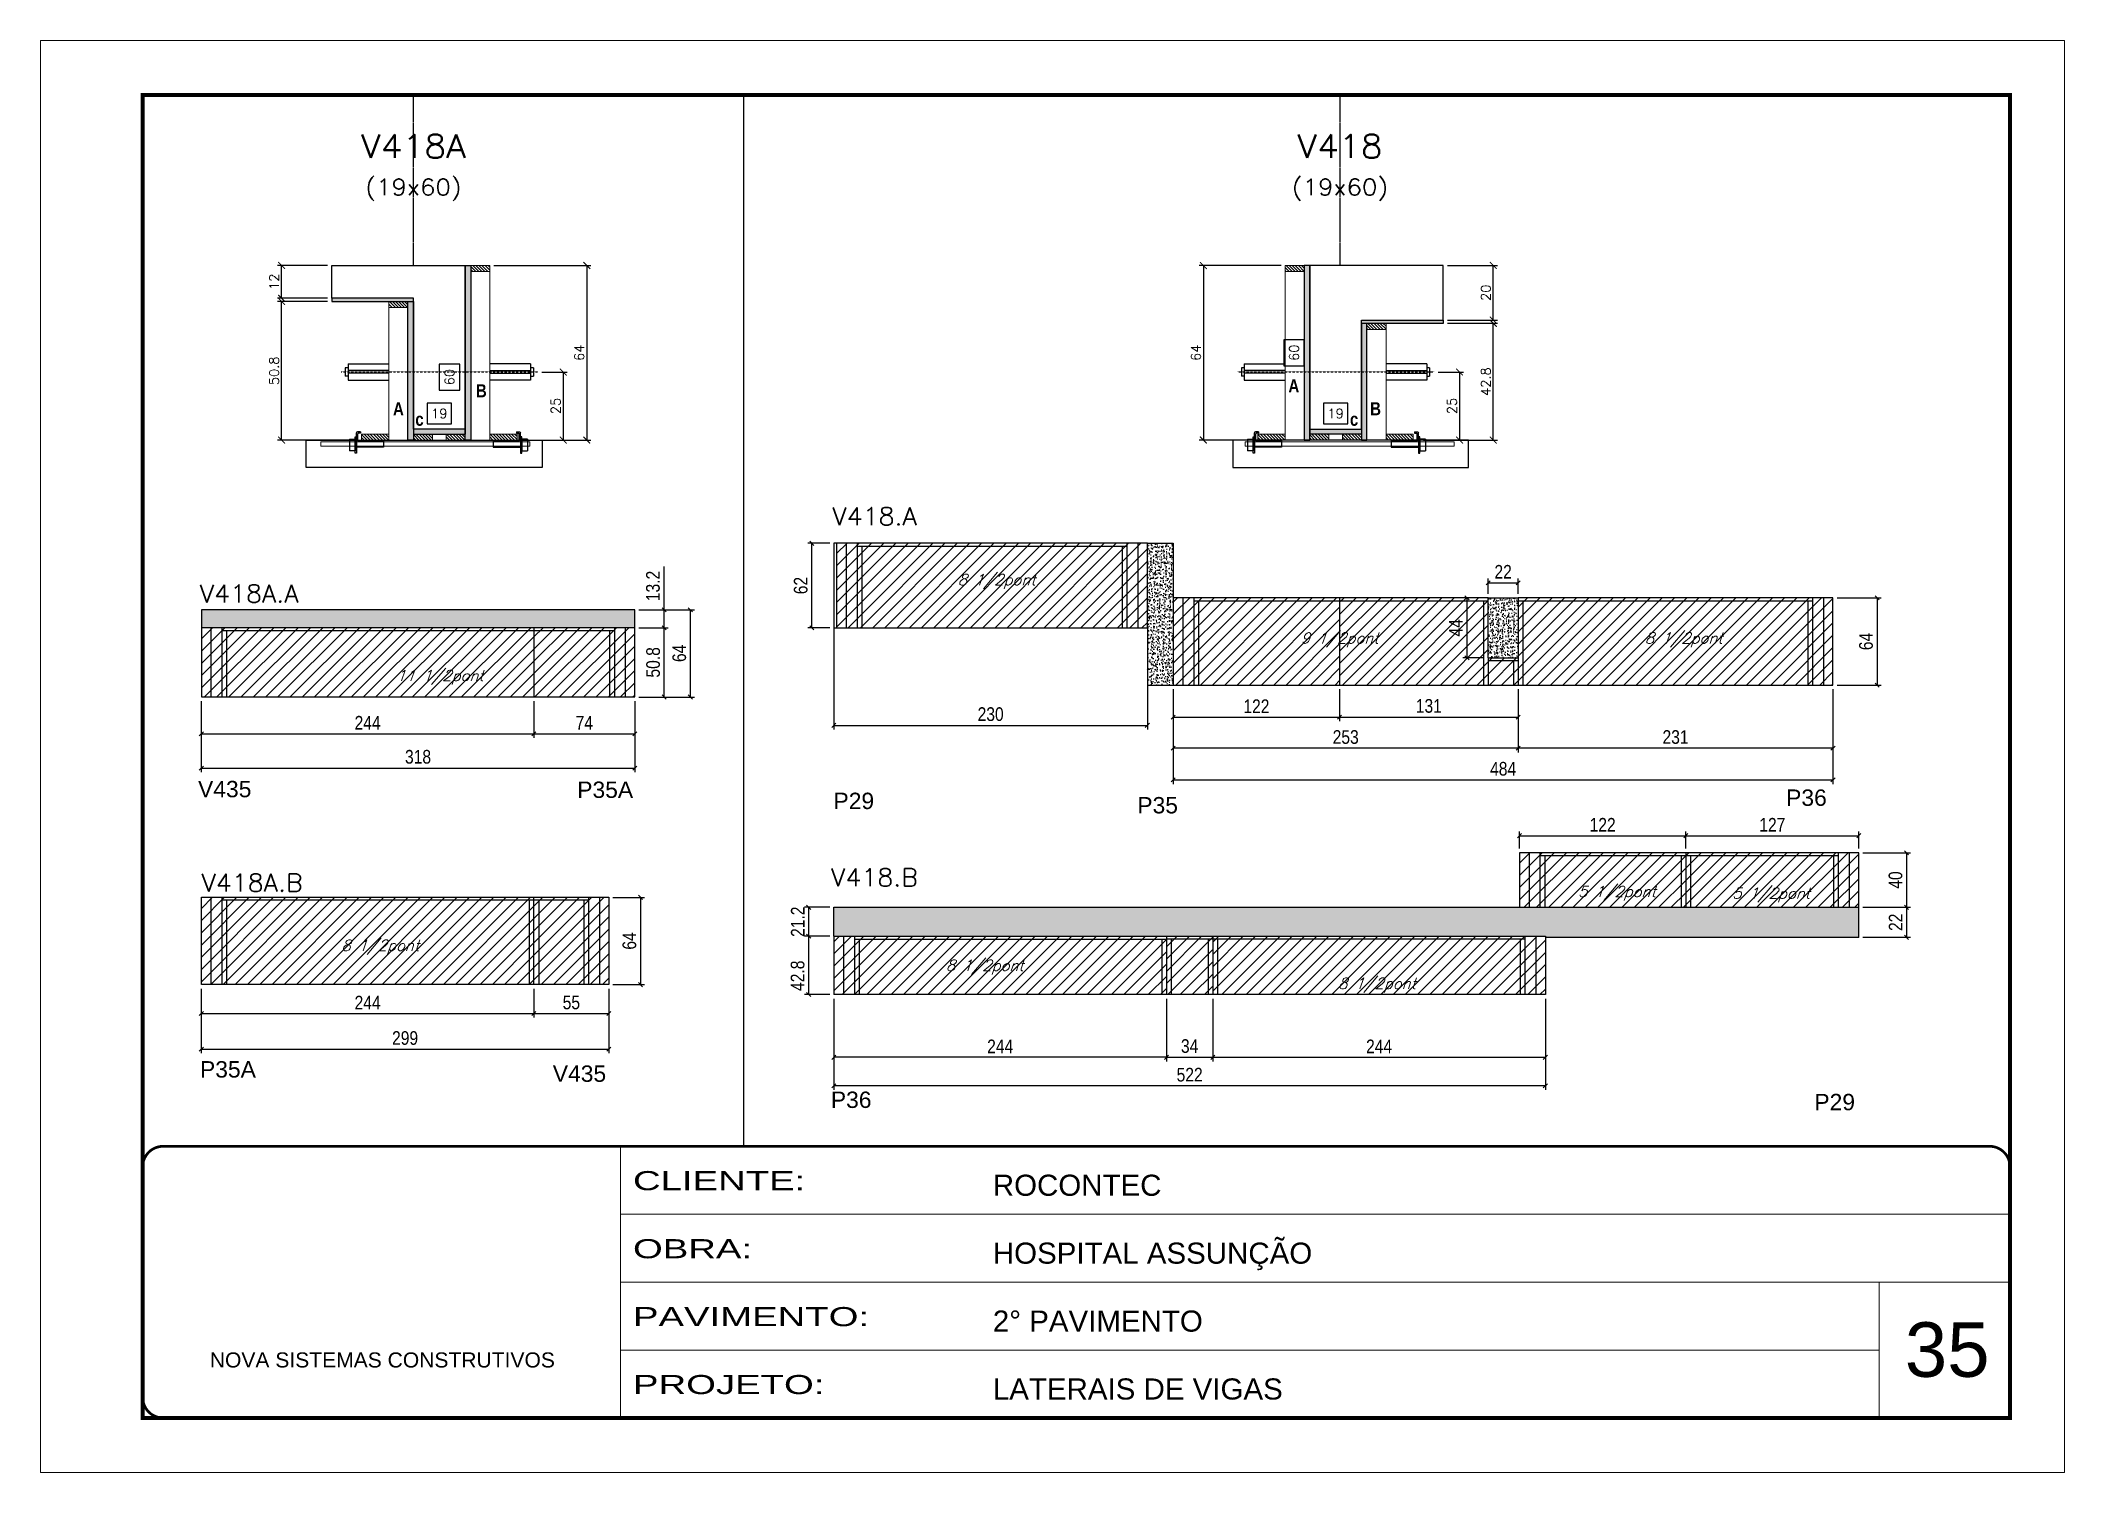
# Model space of a CAD drawing. Extents: x 137137 to 143418, y 10464 to 34486.
# Drawn here: x 140307 to 141792, y 24247 to 25297 of the extents above; entities that cross this region are included whole.
import ezdxf
from ezdxf.enums import TextEntityAlignment as Align

# ---------------------------------------------------------------- set-up
doc = ezdxf.new("R2010")
doc.units = 0
for name, pattern in [('CONTINUO', [0]), ('DASHED', [0.75, 0.5, -0.25]), ('HIDDEN', [0.375, 0.25, -0.125])]:
    doc.linetypes.add(name, pattern=pattern)
for name, color, linetype in [('5', 5, 'Continuous'), ('barrote', 251, 'Continuous'), ('COTA', 241, 'Continuous'), ('Cota Seção (2x)', 4, 'Continuous'), ('detalhes', 4, 'Continuous'), ('Painéis', 200, 'Continuous'), ('presilha', 1, 'Continuous'), ('Reaproveitamento', 251, 'Continuous'), ('SARR_2.2x7', 40, 'Continuous'), ('SARR_3.5x7', 81, 'Continuous'), ('TENSOR', 3, 'Continuous'), ('texto', 7, 'Continuous'), ('Texto de Titulo', 7, 'Continuous'), ('Texto Qtd Sarr', 242, 'Continuous')]:
    doc.layers.add(name, color=color, linetype=linetype)
for name, color, linetype, lineweight in [('CARIMBO', 255, 'Continuous', 9), ('CONCRETO', 251, 'Continuous', 25), ('Folhas', 255, 'Continuous', 9), ('Hachura', 251, 'Continuous', 9), ('Madeira', 126, 'Continuous', 18), ('SARRAFO DE PRESSAO', 251, 'DASHED', 9), ('SCO-___-LAJ', 2, 'Continuous', 0), ('Texto Seção', 7, 'Continuous', 15)]:
    doc.layers.add(name, color=color, linetype=linetype, lineweight=lineweight)
doc.styles.add('ARIAL', font='arial.ttf')
doc.styles.add('COTA TECNICA', font='techl___.ttf', dxfattribs={"height": 10})
doc.styles.add('REGUA-120', font='ROMANS.shx', dxfattribs={"height": 15})
doc.styles.add('Romans', font='romans.shx')
doc.styles.get("Standard").update_dxf_attribs({"font": 'arial.ttf'})
doc.styles.add('TECNICA', font='techb___.ttf', dxfattribs={"height": 10})
doc.styles.add('Tecnologia', font='')
doc.styles.get('Tecnologia').set_extended_font_data('Forgotten Futurist')
doc.dimstyles.new('Cota Seção (2x)', dxfattribs={"dimtxt": 7, "dimasz": 5, "dimexe": 3, "dimexo": 3, "dimgap": 2, "dimtad": 3, "dimdec": 1, "dimlfac": 0.5, "dimzin": 12, "dimdsep": 46, "dimtxsty": 'Romans', "dimblk": 'ARCHTICK', "dimcen": 0, "dimclrd": 4, "dimclre": 4, "dimclrt": 1, "dimadec": 1, "dimazin": 3, "dimtfac": 1, "dimtdec": 1, "dimtmove": 0, "dimatfit": 3, "dimldrblk": 'OBLIQUE', "dimfxl": 1, "dimtolj": 1, "dimtzin": 12, "dimarcsym": 0})
doc.dimstyles.new('Cota Seção interna', dxfattribs={"dimtxt": 7, "dimasz": 6, "dimexe": 0.18, "dimexo": 2, "dimgap": -4, "dimtad": 3, "dimdec": 1, "dimlfac": 0.5, "dimzin": 12, "dimdsep": 46, "dimtxsty": 'Romans', "dimblk": 'ARCHTICK', "dimcen": 0.09, "dimse1": 1, "dimse2": 1, "dimsd1": 1, "dimsd2": 1, "dimclrd": 180, "dimclre": 5, "dimclrt": 1, "dimadec": 0, "dimazin": 3, "dimtfac": 1, "dimtdec": 1, "dimtofl": 0, "dimtmove": 0, "dimatfit": 3, "dimldrblk": 'ARCHTICK', "dimfxl": 1, "dimtolj": 1, "dimtzin": 0, "dimarcsym": 0})
doc.dimstyles.new('PAINEL', dxfattribs={"dimtxt": 10, "dimasz": 3, "dimexe": 3, "dimexo": 3, "dimgap": 3, "dimtad": 1, "dimdec": 1, "dimzin": 12, "dimdsep": 46, "dimtxsty": 'COTA TECNICA', "dimblk1": 'OBLIQUE', "dimblk2": 'OBLIQUE', "dimsah": 1, "dimcen": 0.9, "dimclrd": 4, "dimclre": 4, "dimclrt": 240, "dimadec": 1, "dimazin": 3, "dimtfac": 1, "dimtdec": 1, "dimtmove": 0, "dimatfit": 3, "dimfxl": 1, "dimtolj": 1, "dimtzin": 12, "dimarcsym": 0})
pattern_1 = [(50, (7482.719, -6239.802), (5.46554007, -0.47817257), [0.5715, -6.2865]), (355, (7482.719, -6239.802), (-1.05730264, 5.73170536), [0.4572, -5.02921753]), (100.4514447, (7483.174, -6239.8417), (4.40823741, 5.25353256), [0.48570026, -5.34270734]), (46.1842, (7482.719, -6238.278), (8.13237123, -1.26126984), [0.85725, -9.42975]), (96.6355576, (7483.3965, -6238.383), (7.122124, 7.42278374), [0.7285507, -8.01406824]), (351.184151, (7482.719, -6238.278), (7.122124, 7.42278374), [0.685799, -7.54379196]), (21, (7483.481, -6238.659), (4.54843174, -3.06795595), [0.5715, -6.2865]), (326, (7483.481, -6238.659), (1.85406085, 5.52563898), [0.4572, -5.0292]), (71.451445, (7483.86, -6238.9145), (6.40249258, 2.45768307), [0.48570026, -5.34269813]), (37.5, (7482.7188, -6239.8018), (0.092658098, 2.536651166), [0, -4.96824, 0, -5.1054, 0, -5.04825]), (7.5, (7482.7188, -6239.8018), (2.004589875, 3.005417245), [0, -2.91084, 0, -4.85394, 0, -1.92405]), (327.5, (7481.0195, -6239.8018), (4.067717855, -0.17186232), [0, -1.905, 0, -5.9436, 0, -7.8867]), (317.5, (7480.2575, -6239.802), (4.44387544, 0.76279473), [0, -2.4765, 0, -3.94716, 0, -5.6007])]
pattern_2 = [(45, (1571.5, -6909.502), (-4.49012806, 4.49012806), [])]

msp = doc.modelspace()

# ---------------------------------------------------------------- texts
at = {"layer": '5', "linetype": 'Continuous'}
for s, rotation, p in [('V435', 0.00004, (140422.9, 24742.28)), ('P35A', 0.00004, (140701.1, 24741.81)), ('P29', 359.99996, (140889.1, 24733.64)), ('P35', 359.99996, (141112.03, 24730.45)), ('P36', 359.99996, (141588.04, 24735.99)), ('P35A', 0.00004, (140424.33, 24536.79)), ('V435', 0.00004, (140683.16, 24533.64)), ('P36', 359.99996, (140887.17, 24514.48)), ('P29', 359.99996, (141608.76, 24512.8))]:
    msp.add_text(s, height=12, rotation=rotation, dxfattribs=at).set_placement(p)
at = {"layer": 'CARIMBO', "style": 'ARIAL'}
msp.add_text('35', height=40, dxfattribs=at).set_placement((141675.15, 24317.32))
at = {"layer": 'detalhes', "style": 'TECNICA'}
for s, p in [('B', (140626.76, 25035.55)), ('A', (141222.89, 25039.21)), ('A', (140565.93, 25022.36)), ('B', (141282.85, 25022.36)), ('c', (140582.31, 25014.67)), ('c', (141268.01, 25014.67))]:
    msp.add_text(s, height=9.6, dxfattribs=at).set_placement(p)
at = {"layer": 'texto', "color": 2, "char_height": 8, "attachment_point": 5, "style": 'Romans'}
for s, insert in [('{\\Q19;\\C256;8 1/2pont}', (141008.84, 24900.53)), ('{\\Q19;\\C256;9 1/2pont}', (141260.48, 24857.73)), ('{\\Q19;\\C256;8 1/2pont}', (141512.9, 24857.73)), ('{\\Q19;\\C256;11 1/2pont}', (140600.5, 24830.21)), ('{\\Q19;\\C256;5 1/2pont}', (141463.9, 24671.87)), ('{\\Q19;\\C256;5 1/2pont}', (141577.04, 24670.64)), ('{\\Q19;\\C256;8 1/2pont}', (140556.58, 24632.41)), ('{\\Q19;\\C256;8 1/2pont}', (141000.14, 24617.7)), ('{\\Q19;\\C256;8 1/2pont}', (141287.85, 24604.46))]:
    msp.add_mtext(s, dxfattribs=dict(at, insert=insert))
at = {"layer": 'Texto Seção', "style": 'REGUA-120', "width": 1.05}
for s, p in [('V418.A', (140888.27, 24941.82)), ('V418A.A', (140424.17, 24885.17)), ('V418A.B', (140425.43, 24673.1)), ('V418.B', (140887.35, 24677.03))]:
    msp.add_text(s, height=13, dxfattribs=at).set_placement(p)

# ---------------------------------------------------------------- blocks, each defined once
blk = doc.blocks.new('9999999999')
at = {"color": 30, "linetype": 'CONTINUO'}
for p, q in [((98564.6, 34230.2), (98564.6, 34429.4)), ((98564.6, 34379.6), (99584, 34379.6)), ((98564.6, 34329.8), (99488, 34329.8)), ((99584, 34329.8), (99488, 34329.8)), ((99488, 34329.8), (99488, 34230.2)), ((98564.6, 34280), (99488, 34280))]:
    blk.add_line(p, q, dxfattribs=at)
at = {"color": 30, "linetype": 'CONTINUO', "const_width": 2}
blk.add_lwpolyline([(99584, 34230.2), (99584, 34414.4, 0.414214), (99569, 34429.4), (98229, 34429.4, 0.414214), (98214, 34414.4), (98214, 34245.2, 0.414214), (98229, 34230.2), (99584, 34230.2)], format="xyb", dxfattribs=at)
at = {"layer": 'Folhas'}
blk.add_lwpolyline([(98139, 34190.2), (99624, 34190.2), (99624, 35240.2), (98139, 35240.2)], close=True, dxfattribs=at)
at = {"layer": 'Folhas', "color": 30, "const_width": 3}
blk.add_lwpolyline([(98214, 34230.2), (99584, 34230.2), (99584, 35200.2), (98214, 35200.2)], close=True, dxfattribs=at)
at = {"color": 7, "linetype": 'Continuous', "ltscale": 5, "style": 'ARIAL'}
for s, height, p in [('ROCONTEC', 15.48, (98837.7, 34393.1)), ('HOSPITAL ASSUNÇÃO', 15.483, (98837.7, 34343.3)), ('2° PAVIMENTO', 15.483, (98837.7, 34293.5)), ('NOVA SISTEMAS CONSTRUTIVOS', 11.059, (98263.2, 34267.2)), ('LATERAIS DE VIGAS', 15.483, (98837.7, 34243.7))]:
    blk.add_text(s, height=height, dxfattribs=at).set_placement(p)
at = {"layer": 'Folhas', "color": 7, "style": 'Tecnologia', "width": 1.5}
for s, p in [('CLIENTE:', (98573.7, 34397.2)), ('OBRA:', (98573.7, 34347.3)), ('PAVIMENTO:', (98573.7, 34297.5)), ('PROJETO:', (98573.7, 34247.7))]:
    blk.add_text(s, height=14, dxfattribs=at).set_placement(p)
blk = doc.blocks.new('_Oblique')
at = {"color": 0, "linetype": 'ByBlock', "lineweight": -2}
blk.add_line((-0.5, -0.5), (0.5, 0.5), dxfattribs=at)
blk = doc.blocks.new('*D1209')
at = {"layer": 'COTA', "color": 4, "linetype": 'ByBlock', "lineweight": -2, "transparency": 16777216}
for p, q in [((140425.3, 24812.8), (140425.3, 24760.7)), ((140743.3, 24812.8), (140743.3, 24760.7)), ((140425.3, 24763.7), (140743.3, 24763.7))]:
    blk.add_line(p, q, dxfattribs=at)
at = {"layer": 'Defpoints', "color": 0, "linetype": 'ByBlock', "transparency": 16777216}
for p in [(140425.3, 24815.8), (140743.3, 24815.8), (140743.3, 24763.7)]:
    blk.add_point(p, dxfattribs=at)
at = {"layer": 'COTA', "color": 4, "linetype": 'ByBlock', "lineweight": -2, "transparency": 16777216, "xscale": 3, "yscale": 3, "zscale": 3, "rotation": 180}
blk.add_blockref('_Oblique', (140425.3, 24763.7), dxfattribs=at)
at = {"layer": 'COTA', "color": 4, "linetype": 'ByBlock', "lineweight": -2, "transparency": 16777216, "xscale": 3, "yscale": 3, "zscale": 3}
blk.add_blockref('_Oblique', (140743.3, 24763.7), dxfattribs=at)
at = {"layer": 'COTA', "color": 240, "linetype": 'ByBlock', "transparency": 16777216, "insert": (140584.3, 24771.9), "char_height": 10, "attachment_point": 5, "style": 'COTA TECNICA'}
blk.add_mtext('\\A1;318', dxfattribs=at)
blk = doc.blocks.new('*D1210')
at = {"layer": 'COTA', "color": 4, "linetype": 'ByBlock', "lineweight": -2, "transparency": 16777216}
for p, q in [((140425.3, 24601.9), (140425.3, 24554.6)), ((140724.3, 24601.9), (140724.3, 24554.6)), ((140425.3, 24557.6), (140724.3, 24557.6))]:
    blk.add_line(p, q, dxfattribs=at)
at = {"layer": 'Defpoints', "color": 0, "linetype": 'ByBlock', "transparency": 16777216}
for p in [(140425.3, 24604.9), (140724.3, 24604.9), (140724.3, 24557.6)]:
    blk.add_point(p, dxfattribs=at)
at = {"layer": 'COTA', "color": 4, "linetype": 'ByBlock', "lineweight": -2, "transparency": 16777216, "xscale": 3, "yscale": 3, "zscale": 3, "rotation": 180}
blk.add_blockref('_Oblique', (140425.3, 24557.6), dxfattribs=at)
at = {"layer": 'COTA', "color": 4, "linetype": 'ByBlock', "lineweight": -2, "transparency": 16777216, "xscale": 3, "yscale": 3, "zscale": 3}
blk.add_blockref('_Oblique', (140724.3, 24557.6), dxfattribs=at)
at = {"layer": 'COTA', "color": 240, "linetype": 'ByBlock', "transparency": 16777216, "insert": (140574.8, 24565.7), "char_height": 10, "attachment_point": 5, "style": 'COTA TECNICA'}
blk.add_mtext('\\A1;299', dxfattribs=at)
blk = doc.blocks.new('*D1211')
at = {"layer": 'COTA', "color": 4, "linetype": 'ByBlock', "lineweight": -2, "transparency": 16777216}
for p, q in [((140746.3, 24866.6), (140767.9, 24866.6)), ((140764.9, 24815.8), (140764.9, 24866.6)), ((140746.3, 24815.8), (140767.9, 24815.8))]:
    blk.add_line(p, q, dxfattribs=at)
at = {"layer": 'Defpoints', "color": 0, "linetype": 'ByBlock', "transparency": 16777216}
for p in [(140743.3, 24866.6), (140764.9, 24866.6), (140743.3, 24815.8)]:
    blk.add_point(p, dxfattribs=at)
at = {"layer": 'COTA', "color": 4, "linetype": 'ByBlock', "lineweight": -2, "transparency": 16777216, "xscale": 3, "yscale": 3, "zscale": 3}
for p, rotation in [((140764.9, 24866.6), 90), ((140764.9, 24815.8), 270)]:
    blk.add_blockref('_Oblique', p, dxfattribs=dict(at, rotation=rotation))
at = {"layer": 'COTA', "color": 240, "linetype": 'ByBlock', "transparency": 16777216, "insert": (140756.8, 24841.2), "char_height": 10, "attachment_point": 5, "rotation": 90, "style": 'COTA TECNICA'}
blk.add_mtext('\\A1;50.8', dxfattribs=at)
blk = doc.blocks.new('*D1212')
at = {"layer": 'COTA', "color": 4, "linetype": 'ByBlock', "lineweight": -2, "transparency": 16777216}
for p, q in [((140764.9, 24879.8), (140764.9, 24911.5)), ((140746.3, 24879.8), (140767.9, 24879.8)), ((140764.9, 24866.6), (140764.9, 24879.8)), ((140746.3, 24866.6), (140767.9, 24866.6))]:
    blk.add_line(p, q, dxfattribs=at)
at = {"layer": 'Defpoints', "color": 0, "linetype": 'ByBlock', "transparency": 16777216}
for p in [(140743.3, 24879.8), (140764.9, 24879.8), (140743.3, 24866.6)]:
    blk.add_point(p, dxfattribs=at)
at = {"layer": 'COTA', "color": 4, "linetype": 'ByBlock', "lineweight": -2, "transparency": 16777216, "xscale": 3, "yscale": 3, "zscale": 3}
for p, rotation in [((140764.9, 24879.8), 90), ((140764.9, 24866.6), 270)]:
    blk.add_blockref('_Oblique', p, dxfattribs=dict(at, rotation=rotation))
at = {"layer": 'COTA', "color": 240, "linetype": 'ByBlock', "transparency": 16777216, "insert": (140756.7, 24897.2), "char_height": 10, "attachment_point": 5, "rotation": 90, "style": 'COTA TECNICA'}
blk.add_mtext('\\A1;13.2', dxfattribs=at)
blk = doc.blocks.new('*D1213')
at = {"layer": 'COTA', "color": 4, "linetype": 'ByBlock', "lineweight": -2, "transparency": 16777216}
for p, q in [((140746.3, 24879.8), (140787.1, 24879.8)), ((140784.1, 24815.8), (140784.1, 24879.8)), ((140746.3, 24815.8), (140787.1, 24815.8))]:
    blk.add_line(p, q, dxfattribs=at)
at = {"layer": 'Defpoints', "color": 0, "linetype": 'ByBlock', "transparency": 16777216}
for p in [(140743.3, 24879.8), (140784.1, 24879.8), (140743.3, 24815.8)]:
    blk.add_point(p, dxfattribs=at)
at = {"layer": 'COTA', "color": 4, "linetype": 'ByBlock', "lineweight": -2, "transparency": 16777216, "xscale": 3, "yscale": 3, "zscale": 3}
for p, rotation in [((140784.1, 24879.8), 90), ((140784.1, 24815.8), 270)]:
    blk.add_blockref('_Oblique', p, dxfattribs=dict(at, rotation=rotation))
at = {"layer": 'COTA', "color": 240, "linetype": 'ByBlock', "transparency": 16777216, "insert": (140776, 24847.8), "char_height": 10, "attachment_point": 5, "rotation": 90, "style": 'COTA TECNICA'}
blk.add_mtext('\\A1;64', dxfattribs=at)
blk = doc.blocks.new('*D1214')
at = {"layer": 'COTA', "color": 4, "linetype": 'ByBlock', "lineweight": -2, "transparency": 16777216}
for p, q in [((140727.3, 24668.9), (140750.5, 24668.9)), ((140747.5, 24668.9), (140747.5, 24604.9)), ((140727.3, 24604.9), (140750.5, 24604.9))]:
    blk.add_line(p, q, dxfattribs=at)
at = {"layer": 'Defpoints', "color": 0, "linetype": 'ByBlock', "transparency": 16777216}
for p in [(140724.3, 24668.9), (140724.3, 24604.9), (140747.5, 24604.9)]:
    blk.add_point(p, dxfattribs=at)
at = {"layer": 'COTA', "color": 4, "linetype": 'ByBlock', "lineweight": -2, "transparency": 16777216, "xscale": 3, "yscale": 3, "zscale": 3}
for p, rotation in [((140747.5, 24668.9), 90), ((140747.5, 24604.9), 270)]:
    blk.add_blockref('_Oblique', p, dxfattribs=dict(at, rotation=rotation))
at = {"layer": 'COTA', "color": 240, "linetype": 'ByBlock', "transparency": 16777216, "insert": (140739.4, 24636.9), "char_height": 10, "attachment_point": 5, "rotation": 90, "style": 'COTA TECNICA'}
blk.add_mtext('\\A1;64', dxfattribs=at)
blk = doc.blocks.new('*D1215')
at = {"layer": 'COTA', "color": 4, "linetype": 'ByBlock', "lineweight": -2, "transparency": 16777216}
for p, q in [((140425.3, 24812.8), (140425.3, 24785.8)), ((140669.3, 24812.8), (140669.3, 24785.8)), ((140425.3, 24788.8), (140669.3, 24788.8))]:
    blk.add_line(p, q, dxfattribs=at)
at = {"layer": 'Defpoints', "color": 0, "linetype": 'ByBlock', "transparency": 16777216}
for p in [(140425.3, 24815.8), (140669.3, 24815.8), (140669.3, 24788.8)]:
    blk.add_point(p, dxfattribs=at)
at = {"layer": 'COTA', "color": 4, "linetype": 'ByBlock', "lineweight": -2, "transparency": 16777216, "xscale": 3, "yscale": 3, "zscale": 3, "rotation": 180}
blk.add_blockref('_Oblique', (140425.3, 24788.8), dxfattribs=at)
at = {"layer": 'COTA', "color": 4, "linetype": 'ByBlock', "lineweight": -2, "transparency": 16777216, "xscale": 3, "yscale": 3, "zscale": 3}
blk.add_blockref('_Oblique', (140669.3, 24788.8), dxfattribs=at)
at = {"layer": 'COTA', "color": 240, "linetype": 'ByBlock', "transparency": 16777216, "insert": (140547.3, 24796.9), "char_height": 10, "attachment_point": 5, "style": 'COTA TECNICA'}
blk.add_mtext('\\A1;244', dxfattribs=at)
blk = doc.blocks.new('*D1216')
at = {"layer": 'COTA', "color": 4, "linetype": 'ByBlock', "lineweight": -2, "transparency": 16777216}
for p, q in [((140669.3, 24812.8), (140669.3, 24785.8)), ((140743.3, 24812.8), (140743.3, 24785.8)), ((140669.3, 24788.8), (140743.3, 24788.8))]:
    blk.add_line(p, q, dxfattribs=at)
at = {"layer": 'Defpoints', "color": 0, "linetype": 'ByBlock', "transparency": 16777216}
for p in [(140669.3, 24815.8), (140743.3, 24815.8), (140743.3, 24788.8)]:
    blk.add_point(p, dxfattribs=at)
at = {"layer": 'COTA', "color": 4, "linetype": 'ByBlock', "lineweight": -2, "transparency": 16777216, "xscale": 3, "yscale": 3, "zscale": 3, "rotation": 180}
blk.add_blockref('_Oblique', (140669.3, 24788.8), dxfattribs=at)
at = {"layer": 'COTA', "color": 4, "linetype": 'ByBlock', "lineweight": -2, "transparency": 16777216, "xscale": 3, "yscale": 3, "zscale": 3}
blk.add_blockref('_Oblique', (140743.3, 24788.8), dxfattribs=at)
at = {"layer": 'COTA', "color": 240, "linetype": 'ByBlock', "transparency": 16777216, "insert": (140706.3, 24796.9), "char_height": 10, "attachment_point": 5, "style": 'COTA TECNICA'}
blk.add_mtext('\\A1;74', dxfattribs=at)
blk = doc.blocks.new('*D1217')
at = {"layer": 'COTA', "color": 4, "linetype": 'ByBlock', "lineweight": -2, "transparency": 16777216}
for p, q in [((140425.3, 24601.9), (140425.3, 24580.7)), ((140669.3, 24601.9), (140669.3, 24580.7)), ((140425.3, 24583.7), (140669.3, 24583.7))]:
    blk.add_line(p, q, dxfattribs=at)
at = {"layer": 'Defpoints', "color": 0, "linetype": 'ByBlock', "transparency": 16777216}
for p in [(140425.3, 24604.9), (140669.3, 24604.9), (140669.3, 24583.7)]:
    blk.add_point(p, dxfattribs=at)
at = {"layer": 'COTA', "color": 4, "linetype": 'ByBlock', "lineweight": -2, "transparency": 16777216, "xscale": 3, "yscale": 3, "zscale": 3, "rotation": 180}
blk.add_blockref('_Oblique', (140425.3, 24583.7), dxfattribs=at)
at = {"layer": 'COTA', "color": 4, "linetype": 'ByBlock', "lineweight": -2, "transparency": 16777216, "xscale": 3, "yscale": 3, "zscale": 3}
blk.add_blockref('_Oblique', (140669.3, 24583.7), dxfattribs=at)
at = {"layer": 'COTA', "color": 240, "linetype": 'ByBlock', "transparency": 16777216, "insert": (140547.3, 24591.7), "char_height": 10, "attachment_point": 5, "style": 'COTA TECNICA'}
blk.add_mtext('\\A1;244', dxfattribs=at)
blk = doc.blocks.new('*D1218')
at = {"layer": 'COTA', "color": 4, "linetype": 'ByBlock', "lineweight": -2, "transparency": 16777216}
for p, q in [((140669.3, 24601.9), (140669.3, 24580.7)), ((140724.3, 24601.9), (140724.3, 24580.7)), ((140669.3, 24583.7), (140724.3, 24583.7))]:
    blk.add_line(p, q, dxfattribs=at)
at = {"layer": 'Defpoints', "color": 0, "linetype": 'ByBlock', "transparency": 16777216}
for p in [(140669.3, 24604.9), (140724.3, 24604.9), (140724.3, 24583.7)]:
    blk.add_point(p, dxfattribs=at)
at = {"layer": 'COTA', "color": 4, "linetype": 'ByBlock', "lineweight": -2, "transparency": 16777216, "xscale": 3, "yscale": 3, "zscale": 3, "rotation": 180}
blk.add_blockref('_Oblique', (140669.3, 24583.7), dxfattribs=at)
at = {"layer": 'COTA', "color": 4, "linetype": 'ByBlock', "lineweight": -2, "transparency": 16777216, "xscale": 3, "yscale": 3, "zscale": 3}
blk.add_blockref('_Oblique', (140724.3, 24583.7), dxfattribs=at)
at = {"layer": 'COTA', "color": 240, "linetype": 'ByBlock', "transparency": 16777216, "insert": (140696.8, 24591.8), "char_height": 10, "attachment_point": 5, "style": 'COTA TECNICA'}
blk.add_mtext('\\A1;55', dxfattribs=at)
blk = doc.blocks.new('titulo1')
at = {"layer": 'Defpoints', "color": 252, "linetype": 'HIDDEN', "ltscale": 2}
blk.add_line((0, 0), (0, 125), dxfattribs=at)
at = {"layer": 'Defpoints', "style": 'Romans', "oblique": 15}
blk.add_attdef('FOLHA', text='', height=10, dxfattribs=at).set_placement((0, 15.6), align=Align.MIDDLE_CENTER)
at = {"layer": 'Texto Qtd Sarr', "color": 3, "style": 'Romans', "oblique": 15}
for tag, height, p in [('TITULO', 17, (0, 71.4)), ('SEÇÃO', 12, (0, 41.5))]:
    blk.add_attdef(tag, text='', height=height, dxfattribs=at).set_placement(p, align=Align.MIDDLE_CENTER)
blk = doc.blocks.new('_ArchTick')
at = {"color": 0, "linetype": 'ByBlock', "const_width": 0.15}
blk.add_lwpolyline([(-0.5, -0.5), (0.5, 0.5)], dxfattribs=at)
blk = doc.blocks.new('*D1219')
at = {"layer": 'COTA', "color": 4, "lineweight": -2, "transparency": 16777216}
for p, q in [((140517.9, 25105.8), (140481.2, 25105.8)), ((140484.2, 25004.2), (140484.2, 25105.8)), ((140535.5, 25004.2), (140481.2, 25004.2))]:
    blk.add_line(p, q, dxfattribs=at)
at = {"layer": 'Defpoints', "color": 0, "transparency": 16777216}
for p in [(140484.2, 25105.8), (140520.9, 25105.8), (140538.5, 25004.2)]:
    blk.add_point(p, dxfattribs=at)
at = {"layer": 'COTA', "color": 4, "lineweight": -2, "transparency": 16777216, "xscale": 5, "yscale": 5, "zscale": 5}
for p, rotation in [((140484.2, 25105.8), 90), ((140484.2, 25004.2), 270)]:
    blk.add_blockref('_ArchTick', p, dxfattribs=dict(at, rotation=rotation))
at = {"layer": 'COTA', "color": 1, "transparency": 16777216, "insert": (140478.7, 25055), "char_height": 7, "attachment_point": 5, "rotation": 90, "style": 'Romans'}
blk.add_mtext('\\A1;50.8', dxfattribs=at)
blk = doc.blocks.new('*D1220')
at = {"layer": 'COTA', "color": 4, "lineweight": -2, "transparency": 16777216}
for p, q in [((140517.9, 25132.2), (140481.2, 25132.2)), ((140484.2, 25108.2), (140484.2, 25132.2)), ((140517.9, 25108.2), (140481.2, 25108.2))]:
    blk.add_line(p, q, dxfattribs=at)
at = {"layer": 'Defpoints', "color": 0, "transparency": 16777216}
for p in [(140484.2, 25132.2), (140520.9, 25132.2), (140520.9, 25108.2)]:
    blk.add_point(p, dxfattribs=at)
at = {"layer": 'COTA', "color": 4, "lineweight": -2, "transparency": 16777216, "xscale": 5, "yscale": 5, "zscale": 5}
for p, rotation in [((140484.2, 25132.2), 90), ((140484.2, 25108.2), 270)]:
    blk.add_blockref('_ArchTick', p, dxfattribs=dict(at, rotation=rotation))
at = {"layer": 'COTA', "color": 1, "transparency": 16777216, "insert": (140478.7, 25120.2), "char_height": 7, "attachment_point": 5, "rotation": 90, "style": 'Romans'}
blk.add_mtext('\\A1;12', dxfattribs=at)
blk = doc.blocks.new('*D1221')
at = {"layer": 'Cota Seção (2x)', "color": 180, "lineweight": -2, "transparency": 16777216}
for p, q in [((140614.9, 25059.9), (140599.9, 25059.9)), ((140599.9, 25059.9), (140599.9, 25040.9)), ((140614.9, 25040.9), (140614.9, 25059.9)), ((140599.9, 25040.9), (140614.9, 25040.9))]:
    blk.add_line(p, q, dxfattribs=at)
at = {"layer": 'Defpoints', "color": 0, "transparency": 16777216}
for p in [(140580.9, 25132.2), (140618.9, 25132.2), (140580.9, 25012.2)]:
    blk.add_point(p, dxfattribs=at)
at = {"layer": 'Cota Seção (2x)', "color": 1, "transparency": 16777216, "insert": (140607.4, 25050.4), "char_height": 7, "attachment_point": 5, "rotation": 90, "style": 'Romans'}
blk.add_mtext('\\A1;60', dxfattribs=at)
blk = doc.blocks.new('PRESILHA METÁLICA 1')
at = {"layer": 'presilha'}
for p, q in [((0, 13), (6, 13)), ((0, 13), (0, 0)), ((6, 0), (0, 0)), ((6, 15.5), (7.5, 15.5)), ((6, -2.5), (6, 15.5)), ((6, 13), (6, 0)), ((7.5, 10.6), (7.5, 19.9)), ((7.5, 15.5), (7.5, -2.5)), ((37.5, 4.1), (7.5, 4.1)), ((12, 21), (8.6, 21)), ((9, 11.6), (9, 18.9)), ((12, 19.5), (9.6, 19.5)), ((37.5, 11), (9.6, 11)), ((12, 21), (12, 19.5)), ((37.5, 11), (37.5, 4.1)), ((7.5, -2.5), (6, -2.5))]:
    blk.add_line(p, q, dxfattribs=at)
for centre, radius, start, end in [((8.6, 19.9), 1.14, 90, 180), ((9.6, 18.9), 0.57, 90, 180), ((9.6, 11.6), 0.57, 180, 270)]:
    blk.add_arc(centre, radius, start, end, dxfattribs=at)
blk = doc.blocks.new('*D1222')
at = {"layer": 'Cota Seção (2x)', "color": 180, "lineweight": -2, "transparency": 16777216}
for p, q in [((140608.9, 25031.2), (140590.9, 25031.2)), ((140590.9, 25031.2), (140590.9, 25016.2)), ((140608.9, 25016.2), (140608.9, 25031.2)), ((140590.9, 25016.2), (140608.9, 25016.2))]:
    blk.add_line(p, q, dxfattribs=at)
at = {"layer": 'Defpoints', "color": 0, "transparency": 16777216}
for p in [(140580.9, 25012.2), (140580.9, 25004.2), (140618.9, 25004.2)]:
    blk.add_point(p, dxfattribs=at)
at = {"layer": 'Cota Seção (2x)', "color": 1, "transparency": 16777216, "insert": (140599.9, 25023.7), "char_height": 7, "attachment_point": 5, "style": 'Romans'}
blk.add_mtext('\\A1;19', dxfattribs=at)
blk = doc.blocks.new('*D1223')
at = {"layer": 'COTA', "color": 4, "lineweight": -2, "transparency": 16777216}
for p, q in [((140639.9, 25132.2), (140711.1, 25132.2)), ((140708.1, 25132.2), (140708.1, 25004.2)), ((140639.9, 25004.2), (140711.1, 25004.2))]:
    blk.add_line(p, q, dxfattribs=at)
at = {"layer": 'Defpoints', "color": 0, "transparency": 16777216}
for p in [(140636.9, 25132.2), (140636.9, 25004.2), (140708.1, 25004.2)]:
    blk.add_point(p, dxfattribs=at)
at = {"layer": 'COTA', "color": 4, "lineweight": -2, "transparency": 16777216, "xscale": 5, "yscale": 5, "zscale": 5}
for p, rotation in [((140708.1, 25132.2), 90), ((140708.1, 25004.2), 270)]:
    blk.add_blockref('_ArchTick', p, dxfattribs=dict(at, rotation=rotation))
at = {"layer": 'COTA', "color": 1, "transparency": 16777216, "insert": (140702.6, 25068.2), "char_height": 7, "attachment_point": 5, "rotation": 90, "style": 'Romans'}
blk.add_mtext('\\A1;64', dxfattribs=at)
blk = doc.blocks.new('*D1224')
at = {"layer": 'COTA', "color": 4, "linetype": 'ByBlock', "lineweight": -2, "transparency": 16777216}
for p, q in [((140889.4, 24594.6), (140889.4, 24548.6)), ((141133.4, 24594.6), (141133.4, 24548.6)), ((141133.4, 24551.6), (140889.4, 24551.6))]:
    blk.add_line(p, q, dxfattribs=at)
at = {"layer": 'Defpoints', "color": 0, "linetype": 'ByBlock', "transparency": 16777216}
for p in [(140889.4, 24597.6), (141133.4, 24597.6), (140889.4, 24551.6)]:
    blk.add_point(p, dxfattribs=at)
at = {"layer": 'COTA', "color": 4, "linetype": 'ByBlock', "lineweight": -2, "transparency": 16777216, "xscale": 3, "yscale": 3, "zscale": 3, "rotation": 180}
blk.add_blockref('_Oblique', (140889.4, 24551.6), dxfattribs=at)
at = {"layer": 'COTA', "color": 4, "linetype": 'ByBlock', "lineweight": -2, "transparency": 16777216, "xscale": 3, "yscale": 3, "zscale": 3}
blk.add_blockref('_Oblique', (141133.4, 24551.6), dxfattribs=at)
at = {"layer": 'COTA', "color": 240, "linetype": 'ByBlock', "transparency": 16777216, "insert": (141011.4, 24559.6), "char_height": 10, "attachment_point": 5, "style": 'COTA TECNICA'}
blk.add_mtext('\\A1;244', dxfattribs=at)
blk = doc.blocks.new('*D1225')
at = {"layer": 'COTA', "color": 4, "linetype": 'ByBlock', "lineweight": -2, "transparency": 16777216}
for p, q in [((141133.4, 24594.6), (141133.4, 24548.6)), ((141167.4, 24594.6), (141167.4, 24548.6)), ((141133.4, 24551.6), (141167.4, 24551.6))]:
    blk.add_line(p, q, dxfattribs=at)
at = {"layer": 'Defpoints', "color": 0, "linetype": 'ByBlock', "transparency": 16777216}
for p in [(141133.4, 24597.6), (141167.4, 24597.6), (141167.4, 24551.6)]:
    blk.add_point(p, dxfattribs=at)
at = {"layer": 'COTA', "color": 4, "linetype": 'ByBlock', "lineweight": -2, "transparency": 16777216, "xscale": 3, "yscale": 3, "zscale": 3, "rotation": 180}
blk.add_blockref('_Oblique', (141133.4, 24551.6), dxfattribs=at)
at = {"layer": 'COTA', "color": 4, "linetype": 'ByBlock', "lineweight": -2, "transparency": 16777216, "xscale": 3, "yscale": 3, "zscale": 3}
blk.add_blockref('_Oblique', (141167.4, 24551.6), dxfattribs=at)
at = {"layer": 'COTA', "color": 240, "linetype": 'ByBlock', "transparency": 16777216, "insert": (141150.4, 24559.8), "char_height": 10, "attachment_point": 5, "style": 'COTA TECNICA'}
blk.add_mtext('\\A1;34', dxfattribs=at)
blk = doc.blocks.new('*D1226')
at = {"layer": 'COTA', "color": 4, "linetype": 'ByBlock', "lineweight": -2, "transparency": 16777216}
for p, q in [((141391.4, 24821.5), (141391.4, 24775.2)), ((141622.4, 24821.5), (141622.4, 24775.2)), ((141622.4, 24778.2), (141391.4, 24778.2))]:
    blk.add_line(p, q, dxfattribs=at)
at = {"layer": 'Defpoints', "color": 0, "linetype": 'ByBlock', "transparency": 16777216}
for p in [(141391.4, 24824.5), (141622.4, 24824.5), (141391.4, 24778.2)]:
    blk.add_point(p, dxfattribs=at)
at = {"layer": 'COTA', "color": 4, "linetype": 'ByBlock', "lineweight": -2, "transparency": 16777216, "xscale": 3, "yscale": 3, "zscale": 3, "rotation": 180}
blk.add_blockref('_Oblique', (141391.4, 24778.2), dxfattribs=at)
at = {"layer": 'COTA', "color": 4, "linetype": 'ByBlock', "lineweight": -2, "transparency": 16777216, "xscale": 3, "yscale": 3, "zscale": 3}
blk.add_blockref('_Oblique', (141622.4, 24778.2), dxfattribs=at)
at = {"layer": 'COTA', "color": 240, "linetype": 'ByBlock', "transparency": 16777216, "insert": (141506.9, 24786.4), "char_height": 10, "attachment_point": 5, "style": 'COTA TECNICA'}
blk.add_mtext('\\A1;231', dxfattribs=at)
blk = doc.blocks.new('*D1227')
at = {"layer": 'COTA', "color": 4, "linetype": 'ByBlock', "lineweight": -2, "transparency": 16777216}
for p, q in [((141138.4, 24821.5), (141138.4, 24775.2)), ((141391.4, 24821.5), (141391.4, 24775.2)), ((141391.4, 24778.2), (141138.4, 24778.2))]:
    blk.add_line(p, q, dxfattribs=at)
at = {"layer": 'Defpoints', "color": 0, "linetype": 'ByBlock', "transparency": 16777216}
for p in [(141138.4, 24824.5), (141391.4, 24824.5), (141138.4, 24778.2)]:
    blk.add_point(p, dxfattribs=at)
at = {"layer": 'COTA', "color": 4, "linetype": 'ByBlock', "lineweight": -2, "transparency": 16777216, "xscale": 3, "yscale": 3, "zscale": 3, "rotation": 180}
blk.add_blockref('_Oblique', (141138.4, 24778.2), dxfattribs=at)
at = {"layer": 'COTA', "color": 4, "linetype": 'ByBlock', "lineweight": -2, "transparency": 16777216, "xscale": 3, "yscale": 3, "zscale": 3}
blk.add_blockref('_Oblique', (141391.4, 24778.2), dxfattribs=at)
at = {"layer": 'COTA', "color": 240, "linetype": 'ByBlock', "transparency": 16777216, "insert": (141264.9, 24786.4), "char_height": 10, "attachment_point": 5, "style": 'COTA TECNICA'}
blk.add_mtext('\\A1;253', dxfattribs=at)
blk = doc.blocks.new('*D1228')
at = {"layer": 'COTA', "color": 4, "linetype": 'ByBlock', "lineweight": -2, "transparency": 16777216}
for p, q in [((140889.4, 24903.5), (140889.4, 24792)), ((141119.4, 24863.5), (141119.4, 24792)), ((140889.4, 24795), (141119.4, 24795))]:
    blk.add_line(p, q, dxfattribs=at)
at = {"layer": 'Defpoints', "color": 0, "linetype": 'ByBlock', "transparency": 16777216}
for p in [(140889.4, 24906.5), (141119.4, 24866.5), (141119.4, 24795)]:
    blk.add_point(p, dxfattribs=at)
at = {"layer": 'COTA', "color": 4, "linetype": 'ByBlock', "lineweight": -2, "transparency": 16777216, "xscale": 3, "yscale": 3, "zscale": 3, "rotation": 180}
blk.add_blockref('_Oblique', (140889.4, 24795), dxfattribs=at)
at = {"layer": 'COTA', "color": 4, "linetype": 'ByBlock', "lineweight": -2, "transparency": 16777216, "xscale": 3, "yscale": 3, "zscale": 3}
blk.add_blockref('_Oblique', (141119.4, 24795), dxfattribs=at)
at = {"layer": 'COTA', "color": 240, "linetype": 'ByBlock', "transparency": 16777216, "insert": (141004.4, 24803.2), "char_height": 10, "attachment_point": 5, "style": 'COTA TECNICA'}
blk.add_mtext('\\A1;230', dxfattribs=at)
blk = doc.blocks.new('*D1229')
at = {"layer": 'COTA', "color": 4, "linetype": 'ByBlock', "lineweight": -2, "transparency": 16777216}
for p, q in [((141138.4, 24821.5), (141138.4, 24798)), ((141260.4, 24821.5), (141260.4, 24798)), ((141138.4, 24801), (141260.4, 24801))]:
    blk.add_line(p, q, dxfattribs=at)
at = {"layer": 'Defpoints', "color": 0, "linetype": 'ByBlock', "transparency": 16777216}
for p in [(141138.4, 24824.5), (141260.4, 24824.5), (141260.4, 24801)]:
    blk.add_point(p, dxfattribs=at)
at = {"layer": 'COTA', "color": 4, "linetype": 'ByBlock', "lineweight": -2, "transparency": 16777216, "xscale": 3, "yscale": 3, "zscale": 3, "rotation": 180}
blk.add_blockref('_Oblique', (141138.4, 24801), dxfattribs=at)
at = {"layer": 'COTA', "color": 4, "linetype": 'ByBlock', "lineweight": -2, "transparency": 16777216, "xscale": 3, "yscale": 3, "zscale": 3}
blk.add_blockref('_Oblique', (141260.4, 24801), dxfattribs=at)
at = {"layer": 'COTA', "color": 240, "linetype": 'ByBlock', "transparency": 16777216, "insert": (141199.4, 24809), "char_height": 10, "attachment_point": 5, "style": 'COTA TECNICA'}
blk.add_mtext('\\A1;122', dxfattribs=at)
blk = doc.blocks.new('*D1230')
at = {"layer": 'COTA', "color": 4, "linetype": 'ByBlock', "lineweight": -2, "transparency": 16777216}
for p, q in [((141260.4, 24821.5), (141260.4, 24798)), ((141391.4, 24821.5), (141391.4, 24798)), ((141260.4, 24801), (141391.4, 24801))]:
    blk.add_line(p, q, dxfattribs=at)
at = {"layer": 'Defpoints', "color": 0, "linetype": 'ByBlock', "transparency": 16777216}
for p in [(141260.4, 24824.5), (141391.4, 24824.5), (141391.4, 24801)]:
    blk.add_point(p, dxfattribs=at)
at = {"layer": 'COTA', "color": 4, "linetype": 'ByBlock', "lineweight": -2, "transparency": 16777216, "xscale": 3, "yscale": 3, "zscale": 3, "rotation": 180}
blk.add_blockref('_Oblique', (141260.4, 24801), dxfattribs=at)
at = {"layer": 'COTA', "color": 4, "linetype": 'ByBlock', "lineweight": -2, "transparency": 16777216, "xscale": 3, "yscale": 3, "zscale": 3}
blk.add_blockref('_Oblique', (141391.4, 24801), dxfattribs=at)
at = {"layer": 'COTA', "color": 240, "linetype": 'ByBlock', "transparency": 16777216, "insert": (141325.9, 24809.2), "char_height": 10, "attachment_point": 5, "style": 'COTA TECNICA'}
blk.add_mtext('\\A1;131', dxfattribs=at)
blk = doc.blocks.new('*D1231')
at = {"layer": 'COTA', "color": 4, "linetype": 'ByBlock', "lineweight": -2, "transparency": 16777216}
for p, q in [((141369.4, 24891.5), (141369.4, 24902.6)), ((141369.4, 24899.6), (141391.4, 24899.6)), ((141391.4, 24891.5), (141391.4, 24902.6))]:
    blk.add_line(p, q, dxfattribs=at)
at = {"layer": 'Defpoints', "color": 0, "linetype": 'ByBlock', "transparency": 16777216}
for p in [(141391.4, 24899.6), (141369.4, 24888.5), (141391.4, 24888.5)]:
    blk.add_point(p, dxfattribs=at)
at = {"layer": 'COTA', "color": 4, "linetype": 'ByBlock', "lineweight": -2, "transparency": 16777216, "xscale": 3, "yscale": 3, "zscale": 3, "rotation": 180}
blk.add_blockref('_Oblique', (141369.4, 24899.6), dxfattribs=at)
at = {"layer": 'COTA', "color": 4, "linetype": 'ByBlock', "lineweight": -2, "transparency": 16777216, "xscale": 3, "yscale": 3, "zscale": 3}
blk.add_blockref('_Oblique', (141391.4, 24899.6), dxfattribs=at)
at = {"layer": 'COTA', "color": 240, "linetype": 'ByBlock', "transparency": 16777216, "insert": (141380.4, 24907.6), "char_height": 10, "attachment_point": 5, "style": 'COTA TECNICA'}
blk.add_mtext('\\A1;22', dxfattribs=at)
blk = doc.blocks.new('*D1244')
at = {"layer": 'COTA', "color": 4, "linetype": 'ByBlock', "lineweight": -2, "transparency": 16777216}
for p, q in [((141366.4, 24888.5), (141350.9, 24888.5)), ((141353.9, 24888.5), (141353.9, 24844.5)), ((141366.4, 24844.5), (141350.9, 24844.5))]:
    blk.add_line(p, q, dxfattribs=at)
at = {"layer": 'Defpoints', "color": 0, "linetype": 'ByBlock', "transparency": 16777216}
for p in [(141369.4, 24888.5), (141353.9, 24844.5), (141369.4, 24844.5)]:
    blk.add_point(p, dxfattribs=at)
at = {"layer": 'COTA', "color": 4, "linetype": 'ByBlock', "lineweight": -2, "transparency": 16777216, "xscale": 3, "yscale": 3, "zscale": 3}
for p, rotation in [((141353.9, 24888.5), 90), ((141353.9, 24844.5), 270)]:
    blk.add_blockref('_Oblique', p, dxfattribs=dict(at, rotation=rotation))
at = {"layer": 'COTA', "color": 240, "linetype": 'ByBlock', "transparency": 16777216, "insert": (141345.8, 24866.5), "char_height": 10, "attachment_point": 5, "rotation": 90, "style": 'COTA TECNICA'}
blk.add_mtext('\\A1;44', dxfattribs=at)
blk = doc.blocks.new('*D1232')
at = {"layer": 'COTA', "color": 4, "linetype": 'ByBlock', "lineweight": -2, "transparency": 16777216}
for p, q in [((141625.4, 24888.5), (141657.8, 24888.5)), ((141654.8, 24888.5), (141654.8, 24824.5)), ((141625.4, 24824.5), (141657.8, 24824.5))]:
    blk.add_line(p, q, dxfattribs=at)
at = {"layer": 'Defpoints', "color": 0, "linetype": 'ByBlock', "transparency": 16777216}
for p in [(141622.4, 24888.5), (141622.4, 24824.5), (141654.8, 24824.5)]:
    blk.add_point(p, dxfattribs=at)
at = {"layer": 'COTA', "color": 4, "linetype": 'ByBlock', "lineweight": -2, "transparency": 16777216, "xscale": 3, "yscale": 3, "zscale": 3}
for p, rotation in [((141654.8, 24888.5), 90), ((141654.8, 24824.5), 270)]:
    blk.add_blockref('_Oblique', p, dxfattribs=dict(at, rotation=rotation))
at = {"layer": 'COTA', "color": 240, "linetype": 'ByBlock', "transparency": 16777216, "insert": (141646.7, 24856.5), "char_height": 10, "attachment_point": 5, "rotation": 90, "style": 'COTA TECNICA'}
blk.add_mtext('\\A1;64', dxfattribs=at)
blk = doc.blocks.new('*D1233')
at = {"layer": 'COTA', "color": 4, "lineweight": -2, "transparency": 16777216}
for p, q in [((141339.5, 25089.8), (141376.2, 25089.8)), ((141373.2, 25004.2), (141373.2, 25089.8)), ((141321.9, 25004.2), (141376.2, 25004.2))]:
    blk.add_line(p, q, dxfattribs=at)
at = {"layer": 'Defpoints', "color": 0, "transparency": 16777216}
for p in [(141336.5, 25089.8), (141373.2, 25089.8), (141318.9, 25004.2)]:
    blk.add_point(p, dxfattribs=at)
at = {"layer": 'COTA', "color": 4, "lineweight": -2, "transparency": 16777216, "xscale": 5, "yscale": 5, "zscale": 5}
for p, rotation in [((141373.2, 25089.8), 90), ((141373.2, 25004.2), 270)]:
    blk.add_blockref('_ArchTick', p, dxfattribs=dict(at, rotation=rotation))
at = {"layer": 'COTA', "color": 1, "transparency": 16777216, "insert": (141367.7, 25047), "char_height": 7, "attachment_point": 5, "rotation": 90, "style": 'Romans'}
blk.add_mtext('\\A1;42.8', dxfattribs=at)
blk = doc.blocks.new('*D1234')
at = {"layer": 'COTA', "color": 4, "lineweight": -2, "transparency": 16777216}
for p, q in [((141339.5, 25132.2), (141376.2, 25132.2)), ((141373.2, 25092.2), (141373.2, 25132.2)), ((141339.5, 25092.2), (141376.2, 25092.2))]:
    blk.add_line(p, q, dxfattribs=at)
at = {"layer": 'Defpoints', "color": 0, "transparency": 16777216}
for p in [(141336.5, 25132.2), (141373.2, 25132.2), (141336.5, 25092.2)]:
    blk.add_point(p, dxfattribs=at)
at = {"layer": 'COTA', "color": 4, "lineweight": -2, "transparency": 16777216, "xscale": 5, "yscale": 5, "zscale": 5}
for p, rotation in [((141373.2, 25132.2), 90), ((141373.2, 25092.2), 270)]:
    blk.add_blockref('_ArchTick', p, dxfattribs=dict(at, rotation=rotation))
at = {"layer": 'COTA', "color": 1, "transparency": 16777216, "insert": (141367.7, 25112.2), "char_height": 7, "attachment_point": 5, "rotation": 90, "style": 'Romans'}
blk.add_mtext('\\A1;20', dxfattribs=at)
blk = doc.blocks.new('*D1235')
at = {"layer": 'Cota Seção (2x)', "color": 180, "lineweight": -2, "transparency": 16777216}
for p, q in [((141234.5, 25077.7), (141219.5, 25077.7)), ((141219.5, 25077.7), (141219.5, 25058.7)), ((141234.5, 25058.7), (141234.5, 25077.7)), ((141219.5, 25058.7), (141234.5, 25058.7))]:
    blk.add_line(p, q, dxfattribs=at)
at = {"layer": 'Defpoints', "color": 0, "transparency": 16777216}
for p in [(141238.5, 25132.2), (141276.5, 25132.2), (141276.5, 25012.2)]:
    blk.add_point(p, dxfattribs=at)
at = {"layer": 'Cota Seção (2x)', "color": 1, "transparency": 16777216, "insert": (141227, 25068.2), "char_height": 7, "attachment_point": 5, "rotation": 90, "style": 'Romans'}
blk.add_mtext('\\A1;60', dxfattribs=at)
blk = doc.blocks.new('*D1236')
at = {"layer": 'Cota Seção (2x)', "color": 180, "lineweight": -2, "transparency": 16777216}
for p, q in [((141266.5, 25031.2), (141248.5, 25031.2)), ((141248.5, 25031.2), (141248.5, 25016.2)), ((141266.5, 25016.2), (141266.5, 25031.2)), ((141248.5, 25016.2), (141266.5, 25016.2))]:
    blk.add_line(p, q, dxfattribs=at)
at = {"layer": 'Defpoints', "color": 0, "transparency": 16777216}
for p in [(141276.5, 25012.2), (141238.5, 25004.2), (141276.5, 25004.2)]:
    blk.add_point(p, dxfattribs=at)
at = {"layer": 'Cota Seção (2x)', "color": 1, "transparency": 16777216, "insert": (141257.5, 25023.7), "char_height": 7, "attachment_point": 5, "style": 'Romans'}
blk.add_mtext('\\A1;19', dxfattribs=at)
blk = doc.blocks.new('*D1237')
at = {"layer": 'COTA', "color": 4, "lineweight": -2, "transparency": 16777216}
for p, q in [((141217.5, 25132.2), (141157.5, 25132.2)), ((141160.5, 25132.2), (141160.5, 25004.2)), ((141217.5, 25004.2), (141157.5, 25004.2))]:
    blk.add_line(p, q, dxfattribs=at)
at = {"layer": 'Defpoints', "color": 0, "transparency": 16777216}
for p in [(141220.5, 25132.2), (141160.5, 25004.2), (141220.5, 25004.2)]:
    blk.add_point(p, dxfattribs=at)
at = {"layer": 'COTA', "color": 4, "lineweight": -2, "transparency": 16777216, "xscale": 5, "yscale": 5, "zscale": 5}
for p, rotation in [((141160.5, 25132.2), 90), ((141160.5, 25004.2), 270)]:
    blk.add_blockref('_ArchTick', p, dxfattribs=dict(at, rotation=rotation))
at = {"layer": 'COTA', "color": 1, "transparency": 16777216, "insert": (141155, 25068.2), "char_height": 7, "attachment_point": 5, "rotation": 90, "style": 'Romans'}
blk.add_mtext('\\A1;64', dxfattribs=at)
blk = doc.blocks.new('*D1238')
at = {"layer": 'COTA', "color": 4, "lineweight": -2, "transparency": 16777216}
for p, q in [((141332.8, 25054.1), (141351.4, 25054.1)), ((141348.4, 25054.1), (141348.4, 25004.2)), ((141332.8, 25004.2), (141351.4, 25004.2))]:
    blk.add_line(p, q, dxfattribs=at)
at = {"layer": 'Defpoints', "color": 0, "transparency": 16777216}
for p in [(141329.8, 25054.1), (141329.8, 25004.2), (141348.4, 25004.2)]:
    blk.add_point(p, dxfattribs=at)
at = {"layer": 'COTA', "color": 4, "lineweight": -2, "transparency": 16777216, "xscale": 5, "yscale": 5, "zscale": 5}
for p, rotation in [((141348.4, 25054.1), 90), ((141348.4, 25004.2), 270)]:
    blk.add_blockref('_ArchTick', p, dxfattribs=dict(at, rotation=rotation))
at = {"layer": 'COTA', "color": 1, "transparency": 16777216, "insert": (141342.9, 25029.2), "char_height": 7, "attachment_point": 5, "rotation": 90, "style": 'Romans'}
blk.add_mtext('\\A1;25', dxfattribs=at)
blk = doc.blocks.new('*D1239')
at = {"layer": 'COTA', "color": 4, "linetype": 'ByBlock', "lineweight": -2, "transparency": 16777216}
for p, q in [((140886.4, 24928.5), (140870.2, 24928.5)), ((140873.2, 24866.5), (140873.2, 24928.5)), ((140886.4, 24866.5), (140870.2, 24866.5))]:
    blk.add_line(p, q, dxfattribs=at)
at = {"layer": 'Defpoints', "color": 0, "linetype": 'ByBlock', "transparency": 16777216}
for p in [(140873.2, 24928.5), (140889.4, 24928.5), (140889.4, 24866.5)]:
    blk.add_point(p, dxfattribs=at)
at = {"layer": 'COTA', "color": 4, "linetype": 'ByBlock', "lineweight": -2, "transparency": 16777216, "xscale": 3, "yscale": 3, "zscale": 3}
for p, rotation in [((140873.2, 24928.5), 90), ((140873.2, 24866.5), 270)]:
    blk.add_blockref('_Oblique', p, dxfattribs=dict(at, rotation=rotation))
at = {"layer": 'COTA', "color": 240, "linetype": 'ByBlock', "transparency": 16777216, "insert": (140865.1, 24897.5), "char_height": 10, "attachment_point": 5, "rotation": 90, "style": 'COTA TECNICA'}
blk.add_mtext('\\A1;62', dxfattribs=at)
blk = doc.blocks.new('*D1240')
at = {"layer": 'COTA', "color": 4, "linetype": 'ByBlock', "lineweight": -2, "transparency": 16777216}
for p, q in [((140886.4, 24640.4), (140867.9, 24640.4)), ((140870.9, 24597.6), (140870.9, 24640.4)), ((140886.4, 24597.6), (140867.9, 24597.6))]:
    blk.add_line(p, q, dxfattribs=at)
at = {"layer": 'Defpoints', "color": 0, "linetype": 'ByBlock', "transparency": 16777216}
for p in [(140870.9, 24640.4), (140889.4, 24640.4), (140889.4, 24597.6)]:
    blk.add_point(p, dxfattribs=at)
at = {"layer": 'COTA', "color": 4, "linetype": 'ByBlock', "lineweight": -2, "transparency": 16777216, "xscale": 3, "yscale": 3, "zscale": 3}
for p, rotation in [((140870.9, 24640.4), 90), ((140870.9, 24597.6), 270)]:
    blk.add_blockref('_Oblique', p, dxfattribs=dict(at, rotation=rotation))
at = {"layer": 'COTA', "color": 240, "linetype": 'ByBlock', "transparency": 16777216, "insert": (140862.8, 24611.4), "char_height": 10, "attachment_point": 5, "rotation": 90, "style": 'COTA TECNICA'}
blk.add_mtext('\\A1;42.8', dxfattribs=at)
blk = doc.blocks.new('*D1241')
at = {"layer": 'COTA', "color": 4, "linetype": 'ByBlock', "lineweight": -2, "transparency": 16777216}
for p, q in [((140886.4, 24661.6), (140867.9, 24661.6)), ((140870.9, 24640.4), (140870.9, 24661.6)), ((140886.4, 24640.4), (140867.9, 24640.4))]:
    blk.add_line(p, q, dxfattribs=at)
at = {"layer": 'Defpoints', "color": 0, "linetype": 'ByBlock', "transparency": 16777216}
for p in [(140870.9, 24661.6), (140889.4, 24661.6), (140889.4, 24640.4)]:
    blk.add_point(p, dxfattribs=at)
at = {"layer": 'COTA', "color": 4, "linetype": 'ByBlock', "lineweight": -2, "transparency": 16777216, "xscale": 3, "yscale": 3, "zscale": 3}
for p, rotation in [((140870.9, 24661.6), 90), ((140870.9, 24640.4), 270)]:
    blk.add_blockref('_Oblique', p, dxfattribs=dict(at, rotation=rotation))
at = {"layer": 'COTA', "color": 240, "linetype": 'ByBlock', "transparency": 16777216, "insert": (140862.9, 24651), "char_height": 10, "attachment_point": 5, "rotation": 90, "style": 'COTA TECNICA'}
blk.add_mtext('\\A1;21.2', dxfattribs=at)
blk = doc.blocks.new('*D1245')
at = {"layer": 'COTA', "color": 4, "lineweight": -2, "ltscale": 25, "transparency": 16777216}
for p, q in [((141138.4, 24821.5), (141138.4, 24752)), ((141622.4, 24821.5), (141622.4, 24752)), ((141138.4, 24755), (141622.4, 24755))]:
    blk.add_line(p, q, dxfattribs=at)
at = {"layer": 'Defpoints', "color": 0, "ltscale": 25, "transparency": 16777216}
for p in [(141138.4, 24824.5), (141622.4, 24824.5), (141622.4, 24755)]:
    blk.add_point(p, dxfattribs=at)
at = {"layer": 'COTA', "color": 4, "lineweight": -2, "ltscale": 25, "transparency": 16777216, "xscale": 3, "yscale": 3, "zscale": 3, "rotation": 180}
blk.add_blockref('_Oblique', (141138.4, 24755), dxfattribs=at)
at = {"layer": 'COTA', "color": 4, "lineweight": -2, "ltscale": 25, "transparency": 16777216, "xscale": 3, "yscale": 3, "zscale": 3}
blk.add_blockref('_Oblique', (141622.4, 24755), dxfattribs=at)
at = {"layer": 'COTA', "color": 240, "ltscale": 25, "transparency": 16777216, "insert": (141380.4, 24763.1), "char_height": 10, "attachment_point": 5, "style": 'COTA TECNICA'}
blk.add_mtext('\\A1;484', dxfattribs=at)
blk = doc.blocks.new('*D1246')
at = {"layer": 'COTA', "color": 4, "lineweight": -2, "ltscale": 25, "transparency": 16777216}
for p, q in [((140889.4, 24594.6), (140889.4, 24527.7)), ((141411.4, 24594.6), (141411.4, 24527.7)), ((141411.4, 24530.7), (140889.4, 24530.7))]:
    blk.add_line(p, q, dxfattribs=at)
at = {"layer": 'Defpoints', "color": 0, "ltscale": 25, "transparency": 16777216}
for p in [(140889.4, 24597.6), (141411.4, 24597.6), (140889.4, 24530.7)]:
    blk.add_point(p, dxfattribs=at)
at = {"layer": 'COTA', "color": 4, "lineweight": -2, "ltscale": 25, "transparency": 16777216, "xscale": 3, "yscale": 3, "zscale": 3, "rotation": 180}
blk.add_blockref('_Oblique', (140889.4, 24530.7), dxfattribs=at)
at = {"layer": 'COTA', "color": 4, "lineweight": -2, "ltscale": 25, "transparency": 16777216, "xscale": 3, "yscale": 3, "zscale": 3}
blk.add_blockref('_Oblique', (141411.4, 24530.7), dxfattribs=at)
at = {"layer": 'COTA', "color": 240, "ltscale": 25, "transparency": 16777216, "insert": (141150.4, 24538.8), "char_height": 10, "attachment_point": 5, "style": 'COTA TECNICA'}
blk.add_mtext('\\A1;522', dxfattribs=at)
blk = doc.blocks.new('*D1242')
at = {"layer": 'COTA', "color": 4, "lineweight": -2, "transparency": 16777216}
for p, q in [((140675.2, 25054.1), (140693.8, 25054.1)), ((140690.8, 25054.1), (140690.8, 25004.2)), ((140675.2, 25004.2), (140693.8, 25004.2))]:
    blk.add_line(p, q, dxfattribs=at)
at = {"layer": 'Defpoints', "color": 0, "transparency": 16777216}
for p in [(140672.2, 25054.1), (140672.2, 25004.2), (140690.8, 25004.2)]:
    blk.add_point(p, dxfattribs=at)
at = {"layer": 'COTA', "color": 4, "lineweight": -2, "transparency": 16777216, "xscale": 5, "yscale": 5, "zscale": 5}
for p, rotation in [((140690.8, 25054.1), 90), ((140690.8, 25004.2), 270)]:
    blk.add_blockref('_ArchTick', p, dxfattribs=dict(at, rotation=rotation))
at = {"layer": 'COTA', "color": 1, "transparency": 16777216, "insert": (140685.3, 25029.2), "char_height": 7, "attachment_point": 5, "rotation": 90, "style": 'Romans'}
blk.add_mtext('\\A1;25', dxfattribs=at)
blk = doc.blocks.new('*D1243')
at = {"layer": 'COTA', "color": 4, "lineweight": -2, "ltscale": 25, "transparency": 16777216}
for p, q in [((141167.4, 24594.6), (141167.4, 24548.6)), ((141411.4, 24594.6), (141411.4, 24548.6)), ((141167.4, 24551.6), (141411.4, 24551.6))]:
    blk.add_line(p, q, dxfattribs=at)
at = {"layer": 'Defpoints', "color": 0, "ltscale": 25, "transparency": 16777216}
for p in [(141167.4, 24597.6), (141411.4, 24597.6), (141411.4, 24551.6)]:
    blk.add_point(p, dxfattribs=at)
at = {"layer": 'COTA', "color": 4, "lineweight": -2, "ltscale": 25, "transparency": 16777216, "xscale": 3, "yscale": 3, "zscale": 3, "rotation": 180}
blk.add_blockref('_Oblique', (141167.4, 24551.6), dxfattribs=at)
at = {"layer": 'COTA', "color": 4, "lineweight": -2, "ltscale": 25, "transparency": 16777216, "xscale": 3, "yscale": 3, "zscale": 3}
blk.add_blockref('_Oblique', (141411.4, 24551.6), dxfattribs=at)
at = {"layer": 'COTA', "color": 240, "ltscale": 25, "transparency": 16777216, "insert": (141289.4, 24559.6), "char_height": 10, "attachment_point": 5, "style": 'COTA TECNICA'}
blk.add_mtext('\\A1;244', dxfattribs=at)
blk = doc.blocks.new('*D1247')
at = {"layer": 'COTA', "color": 4, "lineweight": -2, "ltscale": 25, "transparency": 16777216}
for p, q in [((141644.4, 24701.6), (141679.4, 24701.6)), ((141676.4, 24701.6), (141676.4, 24661.6)), ((141644.4, 24661.6), (141679.4, 24661.6))]:
    blk.add_line(p, q, dxfattribs=at)
at = {"layer": 'Defpoints', "color": 0, "ltscale": 25, "transparency": 16777216}
for p in [(141641.4, 24701.6), (141641.4, 24661.6), (141676.4, 24661.6)]:
    blk.add_point(p, dxfattribs=at)
at = {"layer": 'COTA', "color": 4, "lineweight": -2, "ltscale": 25, "transparency": 16777216, "xscale": 3, "yscale": 3, "zscale": 3}
for p, rotation in [((141676.4, 24701.6), 90), ((141676.4, 24661.6), 270)]:
    blk.add_blockref('_Oblique', p, dxfattribs=dict(at, rotation=rotation))
at = {"layer": 'COTA', "color": 240, "ltscale": 25, "transparency": 16777216, "insert": (141668.3, 24681.6), "char_height": 10, "attachment_point": 5, "rotation": 90, "style": 'COTA TECNICA'}
blk.add_mtext('\\A1;40', dxfattribs=at)
blk = doc.blocks.new('*D1248')
at = {"layer": 'COTA', "color": 4, "lineweight": -2, "ltscale": 25, "transparency": 16777216}
for p, q in [((141644.4, 24661.6), (141679.4, 24661.6)), ((141676.4, 24661.6), (141676.4, 24639.6)), ((141644.4, 24639.6), (141679.4, 24639.6))]:
    blk.add_line(p, q, dxfattribs=at)
at = {"layer": 'Defpoints', "color": 0, "ltscale": 25, "transparency": 16777216}
for p in [(141641.4, 24661.6), (141641.4, 24639.6), (141676.4, 24639.6)]:
    blk.add_point(p, dxfattribs=at)
at = {"layer": 'COTA', "color": 4, "lineweight": -2, "ltscale": 25, "transparency": 16777216, "xscale": 3, "yscale": 3, "zscale": 3}
for p, rotation in [((141676.4, 24661.6), 90), ((141676.4, 24639.6), 270)]:
    blk.add_blockref('_Oblique', p, dxfattribs=dict(at, rotation=rotation))
at = {"layer": 'COTA', "color": 240, "ltscale": 25, "transparency": 16777216, "insert": (141668.4, 24650.6), "char_height": 10, "attachment_point": 5, "rotation": 90, "style": 'COTA TECNICA'}
blk.add_mtext('\\A1;22', dxfattribs=at)
blk = doc.blocks.new('*D1249')
at = {"layer": 'COTA', "color": 4, "lineweight": -2, "ltscale": 25, "transparency": 16777216}
for p, q in [((141392.4, 24704.6), (141392.4, 24717.1)), ((141392.4, 24714.1), (141514.4, 24714.1)), ((141514.4, 24704.6), (141514.4, 24717.1))]:
    blk.add_line(p, q, dxfattribs=at)
at = {"layer": 'Defpoints', "color": 0, "ltscale": 25, "transparency": 16777216}
for p in [(141514.4, 24714.1), (141392.4, 24701.6), (141514.4, 24701.6)]:
    blk.add_point(p, dxfattribs=at)
at = {"layer": 'COTA', "color": 4, "lineweight": -2, "ltscale": 25, "transparency": 16777216, "xscale": 3, "yscale": 3, "zscale": 3, "rotation": 180}
blk.add_blockref('_Oblique', (141392.4, 24714.1), dxfattribs=at)
at = {"layer": 'COTA', "color": 4, "lineweight": -2, "ltscale": 25, "transparency": 16777216, "xscale": 3, "yscale": 3, "zscale": 3}
blk.add_blockref('_Oblique', (141514.4, 24714.1), dxfattribs=at)
at = {"layer": 'COTA', "color": 240, "ltscale": 25, "transparency": 16777216, "insert": (141453.4, 24722.1), "char_height": 10, "attachment_point": 5, "style": 'COTA TECNICA'}
blk.add_mtext('\\A1;122', dxfattribs=at)
blk = doc.blocks.new('*D1250')
at = {"layer": 'COTA', "color": 4, "lineweight": -2, "ltscale": 25, "transparency": 16777216}
for p, q in [((141514.4, 24704.6), (141514.4, 24717.1)), ((141514.4, 24714.1), (141641.4, 24714.1)), ((141641.4, 24704.6), (141641.4, 24717.1))]:
    blk.add_line(p, q, dxfattribs=at)
at = {"layer": 'Defpoints', "color": 0, "ltscale": 25, "transparency": 16777216}
for p in [(141641.4, 24714.1), (141514.4, 24701.6), (141641.4, 24701.6)]:
    blk.add_point(p, dxfattribs=at)
at = {"layer": 'COTA', "color": 4, "lineweight": -2, "ltscale": 25, "transparency": 16777216, "xscale": 3, "yscale": 3, "zscale": 3, "rotation": 180}
blk.add_blockref('_Oblique', (141514.4, 24714.1), dxfattribs=at)
at = {"layer": 'COTA', "color": 4, "lineweight": -2, "ltscale": 25, "transparency": 16777216, "xscale": 3, "yscale": 3, "zscale": 3}
blk.add_blockref('_Oblique', (141641.4, 24714.1), dxfattribs=at)
at = {"layer": 'COTA', "color": 240, "ltscale": 25, "transparency": 16777216, "insert": (141577.9, 24722.1), "char_height": 10, "attachment_point": 5, "style": 'COTA TECNICA'}
blk.add_mtext('\\A1;127', dxfattribs=at)

# ---------------------------------------------------------------- dimensions: what is measured, and where the dimension line sits
at = {"layer": 'COTA'}
for base, p1, p2, picture, middle in [((140484.21, 25132.18), (140520.93, 25108.18), (140520.93, 25132.18), '*D1220', (140478.71, 25120.18)), ((140708.11, 25004.18), (140636.93, 25132.18), (140636.93, 25004.18), '*D1223', (140702.61, 25068.18)), ((141160.52, 25004.18), (141220.49, 25132.18), (141220.49, 25004.18), '*D1237', (141155.02, 25068.18)), ((141373.21, 25132.18), (141336.49, 25092.18), (141336.49, 25132.18), '*D1234', (141367.71, 25112.18)), ((140484.21, 25105.78), (140538.53, 25004.18), (140520.93, 25105.78), '*D1219', (140478.71, 25054.98)), ((141373.21, 25089.78), (141318.89, 25004.18), (141336.49, 25089.78), '*D1233', (141367.71, 25046.98)), ((140690.79, 25004.18), (140672.23, 25054.15), (140672.23, 25004.18), '*D1242', (140685.29, 25029.16)), ((141348.35, 25004.18), (141329.8, 25054.15), (141329.8, 25004.18), '*D1238', (141342.85, 25029.16))]:
    dim = msp.add_linear_dim(base=base, p1=p1, p2=p2, angle=90, dimstyle='Cota Seção (2x)', dxfattribs=at)
    dim.commit()
    dim.dimension.update_dxf_attribs({"geometry": picture, "text_midpoint": middle})
at = {"layer": 'COTA', "linetype": 'ByBlock'}
for base, p1, p2, picture, middle in [((140873.2, 24928.53), (140889.42, 24866.53), (140889.42, 24928.53), '*D1239', (140865.09, 24897.53)), ((141353.91, 24844.53), (141369.42, 24888.53), (141369.42, 24844.53), '*D1244', (141345.84, 24866.53)), ((141654.81, 24824.53), (141622.42, 24888.53), (141622.42, 24824.53), '*D1232', (141646.71, 24856.53)), ((140747.51, 24604.94), (140724.32, 24668.94), (140724.32, 24604.94), '*D1214', (140739.41, 24636.94))]:
    dim = msp.add_linear_dim(base=base, p1=p1, p2=p2, angle=90, dimstyle='PAINEL', dxfattribs=at)
    dim.commit()
    dim.dimension.update_dxf_attribs({"geometry": picture, "text_midpoint": middle})
for base, p1, p2, picture, middle in [((140764.92, 24879.81), (140743.32, 24866.61), (140743.32, 24879.81), '*D1212', (140764.92, 24897.18)), ((140784.13, 24879.81), (140743.32, 24815.81), (140743.32, 24879.81), '*D1213', (140784.13, 24847.81)), ((140764.92, 24866.61), (140743.32, 24815.81), (140743.32, 24866.61), '*D1211', (140764.92, 24841.21)), ((140870.93, 24661.58), (140889.42, 24640.38), (140889.42, 24661.58), '*D1241', (140870.93, 24650.98)), ((140870.93, 24640.38), (140889.42, 24597.58), (140889.42, 24640.38), '*D1240', (140870.93, 24611.39))]:
    dim = msp.add_linear_dim(base=base, p1=p1, p2=p2, angle=90, dimstyle='PAINEL', dxfattribs=at)
    dim.commit()
    dim.dimension.update_dxf_attribs({"geometry": picture, "text_midpoint": middle, "dimtype": 160})
for base, p1, p2, picture, middle in [((141119.42, 24795.02), (140889.42, 24906.53), (141119.42, 24866.53), '*D1228', (141004.42, 24803.24)), ((141391.42, 24899.64), (141369.42, 24888.53), (141391.42, 24888.53), '*D1231', (141380.42, 24907.64)), ((140743.32, 24763.68), (140425.32, 24815.81), (140743.32, 24815.81), '*D1209', (140584.32, 24771.92)), ((140669.32, 24788.82), (140425.32, 24815.81), (140669.32, 24815.81), '*D1215', (140547.32, 24796.9)), ((140743.32, 24788.82), (140669.32, 24815.81), (140743.32, 24815.81), '*D1216', (140706.32, 24796.9)), ((141138.42, 24778.2), (141391.42, 24824.53), (141138.42, 24824.53), '*D1227', (141264.92, 24786.42)), ((141260.42, 24800.97), (141138.42, 24824.53), (141260.42, 24824.53), '*D1229', (141199.42, 24809.03)), ((141391.42, 24800.97), (141260.42, 24824.53), (141391.42, 24824.53), '*D1230', (141325.92, 24809.19)), ((141391.42, 24778.2), (141622.42, 24824.53), (141391.42, 24824.53), '*D1226', (141506.92, 24786.42)), ((140724.32, 24557.6), (140425.32, 24604.94), (140724.32, 24604.94), '*D1210', (140574.82, 24565.69)), ((140669.32, 24583.66), (140425.32, 24604.94), (140669.32, 24604.94), '*D1217', (140547.32, 24591.74)), ((140724.32, 24583.66), (140669.32, 24604.94), (140724.32, 24604.94), '*D1218', (140696.82, 24591.77)), ((141167.42, 24551.56), (141133.42, 24597.58), (141167.42, 24597.58), '*D1225', (141150.42, 24559.78))]:
    dim = msp.add_linear_dim(base=base, p1=p1, p2=p2, dimstyle='PAINEL', dxfattribs=at)
    dim.commit()
    dim.dimension.update_dxf_attribs({"geometry": picture, "text_midpoint": middle})
at = {"layer": 'COTA', "ltscale": 25}
for base, p1, p2, picture, middle in [((141622.42, 24755.02), (141138.42, 24824.53), (141622.42, 24824.53), '*D1245', (141380.42, 24763.11)), ((141514.42, 24714.05), (141392.42, 24701.58), (141514.42, 24701.58), '*D1249', (141453.42, 24722.11)), ((140889.42, 24530.68), (141411.42, 24597.58), (140889.42, 24597.58), '*D1246', (141150.42, 24538.79)), ((141411.42, 24551.56), (141167.42, 24597.58), (141411.42, 24597.58), '*D1243', (141289.42, 24559.63))]:
    dim = msp.add_linear_dim(base=base, p1=p1, p2=p2, dimstyle='PAINEL', dxfattribs=at)
    dim.commit()
    dim.dimension.update_dxf_attribs({"geometry": picture, "text_midpoint": middle})
dim = msp.add_linear_dim(base=(141641.42, 24714.05), p1=(141514.42, 24701.58), p2=(141641.42, 24701.58), dimstyle='PAINEL', override={"dimtmove": 1}, dxfattribs=at)
dim.commit()
dim.dimension.update_dxf_attribs({"geometry": '*D1250', "text_midpoint": (141577.92, 24722.13)})
for base, p1, p2, picture, middle in [((141676.36, 24661.58), (141641.42, 24701.58), (141641.42, 24661.58), '*D1247', (141668.26, 24681.58)), ((141676.36, 24639.58), (141641.42, 24661.58), (141641.42, 24639.58), '*D1248', (141668.36, 24650.58))]:
    dim = msp.add_linear_dim(base=base, p1=p1, p2=p2, angle=90, dimstyle='PAINEL', dxfattribs=at)
    dim.commit()
    dim.dimension.update_dxf_attribs({"geometry": picture, "text_midpoint": middle})
at = {"layer": 'COTA', "linetype": 'ByBlock'}
dim = msp.add_linear_dim(base=(140889.42, 24551.56), p1=(141133.42, 24597.58), p2=(140889.42, 24597.58), dimstyle='PAINEL', dxfattribs=at)
dim.commit()
dim.dimension.update_dxf_attribs({"geometry": '*D1224', "text_midpoint": (141011.42, 24551.56), "dimtype": 160})
at = {"layer": 'Cota Seção (2x)'}
for base, p1, p2, angle, picture, middle in [((140618.93, 25132.18), (140580.93, 25012.18), (140580.93, 25132.18), 90, '*D1221', (140618.93, 25050.38)), ((141238.49, 25132.18), (141276.49, 25012.18), (141276.49, 25132.18), 90, '*D1235', (141238.49, 25068.18)), ((140580.93, 25012.18), (140618.93, 25004.18), (140580.93, 25004.18), 180, '*D1222', (140599.93, 25012.18))]:
    dim = msp.add_linear_dim(base=base, p1=p1, p2=p2, angle=angle, dimstyle='Cota Seção interna', dxfattribs=at)
    dim.commit()
    dim.dimension.update_dxf_attribs({"geometry": picture, "text_midpoint": middle, "dimtype": 160})
dim = msp.add_linear_dim(base=(141276.49, 25012.18), p1=(141238.5, 25004.18), p2=(141276.49, 25004.18), dimstyle='Cota Seção interna', dxfattribs=at)
dim.commit()
dim.dimension.update_dxf_attribs({"geometry": '*D1236', "text_midpoint": (141257.49, 25012.18), "dimtype": 160})

# ---------------------------------------------------------------- hatches: boundary and pattern name
at = {"layer": 'COTA', "linetype": 'ByBlock'}
h = msp.add_hatch(dxfattribs=at)
h.set_pattern_fill('AR-CONC', color=256, scale=0.03)
h.set_pattern_definition(pattern_1)
h.paths.add_polyline_path([(141138.42, 24928.53), (141119.42, 24928.53), (141119.42, 24824.53), (141138.42, 24824.53)])
h = msp.add_hatch(dxfattribs=at)
h.set_pattern_fill('AR-CONC', color=256, scale=0.03)
h.set_pattern_definition([(50, (1571.5, -6891.4506), (5.46554007, -0.47817257), [0.5715, -6.2865]), (355, (1571.5, -6891.4506), (-1.05730264, 5.73170536), [0.4572, -5.02921753]), (100.4514447, (1571.9555, -6891.4905), (4.40823741, 5.25353256), [0.48570026, -5.34270734]), (46.1842, (1571.5, -6889.9266), (8.13237123, -1.26126984), [0.85725, -9.42975]), (96.6355576, (1572.178, -6890.032), (7.122124, 7.42278374), [0.7285507, -8.01406824]), (351.184151, (1571.5, -6889.927), (7.122124, 7.42278374), [0.685799, -7.54379196]), (21, (1572.262, -6890.3076), (4.54843174, -3.06795595), [0.5715, -6.2865]), (326, (1572.262, -6890.3076), (1.85406085, 5.52563898), [0.4572, -5.0292]), (71.451445, (1572.641, -6890.5633), (6.40249258, 2.45768307), [0.48570026, -5.34269813]), (37.5, (1571.5, -6891.4506), (0.092658098, 2.536651166), [0, -4.96824, 0, -5.1054, 0, -5.04825]), (7.5, (1571.5, -6891.4506), (2.004589875, 3.005417245), [0, -2.91084, 0, -4.85394, 0, -1.92405]), (327.5, (1569.8007, -6891.4506), (4.067717855, -0.17186232), [0, -1.905, 0, -5.9436, 0, -7.8867]), (317.5, (1569.0387, -6891.4506), (4.44387544, 0.76279473), [0, -2.4765, 0, -3.94716, 0, -5.6007])])
h.paths.add_polyline_path([(140743.32, 24866.61), (140743.32, 24879.81), (140425.32, 24879.81), (140425.32, 24866.61)])
h = msp.add_hatch(dxfattribs=at)
h.set_pattern_fill('AR-CONC', color=256, scale=0.03)
h.set_pattern_definition(pattern_1)
h.paths.add_polyline_path([(141391.42, 24888.53), (141369.42, 24888.53), (141369.42, 24844.53), (141391.42, 24844.53)])
h = msp.add_hatch(dxfattribs=at)
h.set_pattern_fill('AR-CONC', color=256, scale=0.03)
h.set_pattern_definition([(50, (3170, 1130.524), (5.46554007, -0.47817257), [0.5715, -6.2865]), (355, (3170, 1130.524), (-1.05730264, 5.73170536), [0.4572, -5.02921753]), (100.4514447, (3170.4555, 1130.484), (4.40823741, 5.25353256), [0.48570026, -5.34270734]), (46.1842, (3170, 1132.048), (8.13237123, -1.26126984), [0.85725, -9.42975]), (96.6355576, (3170.678, 1131.943), (7.122124, 7.42278374), [0.7285507, -8.01406824]), (351.184151, (3170, 1132.048), (7.122124, 7.42278374), [0.685799, -7.54379196]), (21, (3170.762, 1131.667), (4.54843174, -3.06795595), [0.5715, -6.2865]), (326, (3170.762, 1131.667), (1.85406085, 5.52563898), [0.4572, -5.0292]), (71.451445, (3171.141, 1131.4114), (6.40249258, 2.45768307), [0.48570026, -5.34269813]), (37.5, (3170, 1130.524), (0.092658098, 2.536651166), [0, -4.96824, 0, -5.1054, 0, -5.04825]), (7.5, (3170, 1130.524), (2.004589875, 3.005417245), [0, -2.91084, 0, -4.85394, 0, -1.92405]), (327.5, (3168.3007, 1130.524), (4.067717855, -0.17186232), [0, -1.905, 0, -5.9436, 0, -7.8867]), (317.5, (3167.5387, 1130.524), (4.44387544, 0.76279473), [0, -2.4765, 0, -3.94716, 0, -5.6007])])
h.paths.add_polyline_path([(141392.42, 24661.58), (140889.42, 24661.58), (140889.42, 24640.38), (141411.42, 24640.38), (141411.42, 24639.58), (141641.42, 24639.58), (141641.42, 24661.58)])
at = {"layer": 'Hachura'}
h = msp.add_hatch(color=256, dxfattribs=at)
h.dxf.hatch_style = 1
h.paths.add_polyline_path([(140618.93, 25132.18), (140622.93, 25132.18), (140622.93, 25004.18), (140618.93, 25004.18)])
h = msp.add_hatch(dxfattribs=at)
h.set_pattern_fill('ANSI31', color=256, scale=0.5, angle=270, style=0)
h.set_pattern_definition([(315, (163430.751, 16824.5315), (1.12253202, 1.12253202), [])])
h.paths.add_polyline_path([(140636.93, 25127.78), (140636.93, 25132.18), (140622.93, 25132.18), (140622.93, 25127.78)])
h = msp.add_hatch(dxfattribs=at)
h.set_pattern_fill('ANSI31', color=256, scale=0.5, angle=270, style=0)
h.set_pattern_definition([(315, (164110.5542, 16824.5315), (1.12253202, 1.12253202), [])])
h.paths.add_polyline_path([(141220.49, 25127.78), (141220.49, 25132.18), (141234.49, 25132.18), (141234.49, 25127.78)])
h = msp.add_hatch(color=256, dxfattribs=at)
h.dxf.hatch_style = 1
h.paths.add_polyline_path([(141238.49, 25132.18), (141234.49, 25132.18), (141234.49, 25004.18), (141238.49, 25004.18)])
h = msp.add_hatch(color=256, dxfattribs=at)
h.dxf.hatch_style = 1
h.paths.add_polyline_path([(140580.93, 25105.78), (140580.93, 25108.18), (140520.93, 25108.18), (140520.93, 25105.78)])
h = msp.add_hatch(dxfattribs=at)
h.set_pattern_fill('ANSI31', color=256, scale=0.5, angle=270, style=0)
h.set_pattern_definition([(315, (163490.751, 16798.1315), (1.12253202, 1.12253202), [])])
h.paths.add_polyline_path([(140576.93, 25101.38), (140576.93, 25105.78), (140562.93, 25105.78), (140562.93, 25101.38)])
h = msp.add_hatch(color=256, dxfattribs=at)
h.dxf.hatch_style = 1
h.paths.add_polyline_path([(140576.93, 25105.78), (140580.93, 25105.78), (140580.93, 25004.18), (140576.93, 25004.18)])
h = msp.add_hatch(color=256, dxfattribs=at)
h.dxf.hatch_style = 1
h.paths.add_polyline_path([(141276.49, 25089.78), (141276.49, 25092.18), (141336.49, 25092.18), (141336.49, 25089.78)])
h = msp.add_hatch(color=256, dxfattribs=at)
h.dxf.hatch_style = 1
h.paths.add_polyline_path([(141280.49, 25089.78), (141276.49, 25089.78), (141276.49, 25004.18), (141280.49, 25004.18)])
h = msp.add_hatch(dxfattribs=at)
h.set_pattern_fill('ANSI31', color=256, scale=0.5, angle=270, style=0)
h.set_pattern_definition([(315, (164170.5542, 16782.1315), (1.12253202, 1.12253202), [])])
h.paths.add_polyline_path([(141280.49, 25085.38), (141280.49, 25089.78), (141294.49, 25089.78), (141294.49, 25085.38)])
h = msp.add_hatch(dxfattribs=at)
h.set_pattern_fill('ANSI31', color=256, scale=0.5, angle=270, style=0)
h.set_pattern_definition([(315, (163490.751, 16774.5315), (1.12253202, 1.12253202), [])])
h.paths.add_polyline_path([(140542.93, 25004.18), (140542.93, 25008.58), (140562.93, 25008.58), (140562.93, 25004.18)])
h = msp.add_hatch(color=256, dxfattribs=at)
h.dxf.hatch_style = 1
h.paths.add_polyline_path([(140618.93, 25008.58), (140618.93, 25012.18), (140580.93, 25012.18), (140580.93, 25008.58)])
h = msp.add_hatch(dxfattribs=at)
h.set_pattern_fill('ANSI31', color=256, scale=0.5, angle=270, style=0)
h.set_pattern_definition([(315, (163499.551, 16774.5315), (1.12253202, 1.12253202), [])])
h.paths.add_polyline_path([(140580.93, 25004.18), (140580.93, 25008.58), (140594.93, 25008.58), (140594.93, 25004.18)])
h = msp.add_hatch(dxfattribs=at)
h.set_pattern_fill('ANSI31', color=256, scale=0.5, angle=270, style=0)
h.set_pattern_definition([(315, (163499.5531, 16774.5315), (1.12253202, 1.12253202), [])])
h.paths.add_polyline_path([(140618.93, 25004.18), (140618.93, 25008.58), (140604.93, 25008.58), (140604.93, 25004.18)])
h = msp.add_hatch(dxfattribs=at)
h.set_pattern_fill('ANSI31', color=256, scale=0.5, angle=270, style=0)
h.set_pattern_definition([(315, (163396.751, 16774.5315), (1.12253202, 1.12253202), [])])
h.paths.add_polyline_path([(140636.93, 25004.18), (140636.93, 25008.58), (140656.93, 25008.58), (140656.93, 25004.18)])
h = msp.add_hatch(dxfattribs=at)
h.set_pattern_fill('ANSI31', color=256, scale=0.5, angle=270, style=0)
h.set_pattern_definition([(315, (164076.5542, 16774.5315), (1.12253202, 1.12253202), [])])
h.paths.add_polyline_path([(141220.49, 25004.18), (141220.49, 25008.58), (141200.49, 25008.58), (141200.49, 25004.18)])
h = msp.add_hatch(color=256, dxfattribs=at)
h.dxf.hatch_style = 1
h.paths.add_polyline_path([(141238.5, 25008.58), (141238.5, 25012.18), (141276.49, 25012.18), (141276.49, 25008.58)])
h = msp.add_hatch(dxfattribs=at)
h.set_pattern_fill('ANSI31', color=256, scale=0.5, angle=270, style=0)
h.set_pattern_definition([(315, (164179.3563, 16774.5315), (1.12253202, 1.12253202), [])])
h.paths.add_polyline_path([(141238.5, 25004.18), (141238.5, 25008.58), (141252.5, 25008.58), (141252.5, 25004.18)])
h = msp.add_hatch(dxfattribs=at)
h.set_pattern_fill('ANSI31', color=256, scale=0.5, angle=270, style=0)
h.set_pattern_definition([(315, (164179.3542, 16774.5315), (1.12253202, 1.12253202), [])])
h.paths.add_polyline_path([(141276.49, 25004.18), (141276.49, 25008.58), (141262.49, 25008.58), (141262.49, 25004.18)])
h = msp.add_hatch(dxfattribs=at)
h.set_pattern_fill('ANSI31', color=256, scale=0.5, angle=270, style=0)
h.set_pattern_definition([(315, (164170.5542, 16774.5315), (1.12253202, 1.12253202), [])])
h.paths.add_polyline_path([(141314.49, 25004.18), (141314.49, 25008.58), (141294.49, 25008.58), (141294.49, 25004.18)])
at = {"layer": 'Reaproveitamento', "linetype": 'ByBlock'}
h = msp.add_hatch(dxfattribs=at)
h.set_pattern_fill('ANSI31', color=256, scale=2)
h.set_pattern_definition([(45, (1571.5, -6851.4506), (-4.49012806, 4.49012806), [])])
h.paths.add_polyline_path([(141119.42, 24866.53), (141119.42, 24928.53), (140891.42, 24928.53), (140891.42, 24866.53)])
h = msp.add_hatch(dxfattribs=at)
h.set_pattern_fill('ANSI31', color=256, scale=2)
h.set_pattern_definition([(45, (1571.5, -6891.4506), (-4.49012806, 4.49012806), [])])
h.paths.add_polyline_path([(141260.42, 24888.53), (141138.42, 24888.53), (141138.42, 24824.53), (141260.42, 24824.53)])
h = msp.add_hatch(dxfattribs=at)
h.set_pattern_fill('ANSI31', color=256, scale=2)
h.paths.add_polyline_path([(141369.42, 24888.53), (141260.42, 24888.53), (141260.42, 24824.53), (141391.42, 24824.53), (141391.42, 24844.53), (141369.42, 24844.53)])
h.paths.add_polyline_path([(141355.69, 24855.75), (141355.69, 24877.94), (141335.1, 24877.94), (141335.1, 24855.75)], flags=24)
h = msp.add_hatch(dxfattribs=at)
h.set_pattern_fill('ANSI31', color=256, scale=2)
h.paths.add_polyline_path([(141622.42, 24888.53), (141391.42, 24888.53), (141391.42, 24824.53), (141622.42, 24824.53)])
h.paths.add_polyline_path([(141476.53, 24849.75), (141544.15, 24849.75), (141549.65, 24865.72), (141482.03, 24865.72)], flags=24)
h = msp.add_hatch(dxfattribs=at)
h.set_pattern_fill('ANSI31', color=256, scale=2)
h.paths.add_polyline_path([(140669.32, 24866.61), (140425.32, 24866.61), (140425.32, 24815.81), (140669.32, 24815.81)])
h.paths.add_polyline_path([(140560.2, 24822.23), (140634.3, 24822.23), (140639.8, 24838.2), (140565.7, 24838.2)], flags=24)
h = msp.add_hatch(dxfattribs=at)
h.set_pattern_fill('ANSI31', color=256, scale=2)
h.paths.add_polyline_path([(140743.32, 24866.61), (140669.32, 24866.61), (140669.32, 24815.81), (140743.32, 24815.81)])
h = msp.add_hatch(dxfattribs=at)
h.set_pattern_fill('ANSI31', color=256, scale=2)
h.paths.add_polyline_path([(141514.42, 24701.58), (141392.42, 24701.58), (141392.42, 24661.58), (141514.42, 24661.58)])
h.paths.add_polyline_path([(141427.53, 24663.89), (141495.15, 24663.89), (141500.65, 24679.86), (141433.03, 24679.86)], flags=24)
h = msp.add_hatch(dxfattribs=at)
h.set_pattern_fill('ANSI31', color=256, scale=2)
h.paths.add_polyline_path([(141641.42, 24701.58), (141514.42, 24701.58), (141514.42, 24661.58), (141641.42, 24661.58)])
h.paths.add_polyline_path([(141540.67, 24662.65), (141608.29, 24662.65), (141613.79, 24678.63), (141546.17, 24678.63)], flags=24)
h = msp.add_hatch(dxfattribs=at)
h.set_pattern_fill('ANSI31', color=256, scale=2)
h.paths.add_polyline_path([(140669.32, 24668.94), (140425.32, 24668.94), (140425.32, 24604.94), (140669.32, 24604.94)])
h.paths.add_polyline_path([(140520.21, 24624.42), (140587.83, 24624.42), (140593.33, 24640.4), (140525.71, 24640.4)], flags=24)
h = msp.add_hatch(dxfattribs=at)
h.set_pattern_fill('ANSI31', color=256, scale=2)
h.paths.add_polyline_path([(140724.32, 24668.94), (140669.32, 24668.94), (140669.32, 24604.94), (140724.32, 24604.94)])
h = msp.add_hatch(dxfattribs=at)
h.set_pattern_fill('ANSI31', color=256, scale=2)
h.set_pattern_definition(pattern_2)
h.paths.add_polyline_path([(140889.42, 24640.38), (140889.42, 24597.58), (141133.42, 24597.58), (141133.42, 24640.38)])
h = msp.add_hatch(dxfattribs=at)
h.set_pattern_fill('ANSI31', color=256, scale=2)
h.paths.add_polyline_path([(141167.42, 24640.38), (141133.42, 24640.38), (141133.42, 24597.58), (141167.42, 24597.58)])
h = msp.add_hatch(dxfattribs=at)
h.set_pattern_fill('ANSI31', color=256, scale=2)
h.set_pattern_definition(pattern_2)
h.paths.add_polyline_path([(141411.42, 24597.58), (141411.42, 24640.38), (141167.42, 24640.38), (141167.42, 24597.58)])

# ---------------------------------------------------------------- linework, layer by layer
at = {"ltscale": 3}
for p, q in [((140530.93, 25057.15), (140530.93, 25051.15)), ((140532.93, 25057.15), (140530.93, 25057.15)), ((140532.93, 25060.15), (140532.93, 25048.15)), ((140532.93, 25060.15), (140562.93, 25060.15)), ((140562.93, 25055.15), (140532.93, 25055.15)), ((140562.93, 25053.15), (140532.93, 25053.15)), ((140666.93, 25060.15), (140636.93, 25060.15)), ((140636.93, 25055.15), (140666.93, 25055.15)), ((140636.93, 25053.15), (140666.93, 25053.15)), ((140666.93, 25060.15), (140666.93, 25048.15)), ((140668.93, 25057.15), (140666.93, 25057.15)), ((140668.93, 25057.15), (140668.93, 25051.15)), ((141188.49, 25057.15), (141188.49, 25051.15)), ((141190.49, 25057.15), (141188.49, 25057.15)), ((141190.49, 25060.15), (141190.49, 25048.15)), ((141190.49, 25060.15), (141220.49, 25060.15)), ((141220.49, 25055.15), (141190.49, 25055.15)), ((141220.49, 25053.15), (141190.49, 25053.15)), ((141324.49, 25060.15), (141294.49, 25060.15)), ((141294.49, 25055.15), (141324.49, 25055.15)), ((141294.49, 25053.15), (141324.49, 25053.15)), ((141324.49, 25060.15), (141324.49, 25048.15)), ((141326.49, 25057.15), (141324.49, 25057.15)), ((141326.49, 25057.15), (141326.49, 25051.15)), ((140532.93, 25051.15), (140530.93, 25051.15)), ((140532.93, 25048.15), (140562.93, 25048.15)), ((140666.93, 25048.15), (140636.93, 25048.15)), ((140666.93, 25051.15), (140668.93, 25051.15)), ((141190.49, 25051.15), (141188.49, 25051.15)), ((141190.49, 25048.15), (141220.49, 25048.15)), ((141324.49, 25048.15), (141294.49, 25048.15)), ((141324.49, 25051.15), (141326.49, 25051.15))]:
    msp.add_line(p, q, dxfattribs=at)
at = {"layer": 'barrote'}
for points in [[(140675.29, 24984.18), (140502.33, 24984.18), (140502.33, 25004.18), (140675.29, 25004.18)], [(141182.13, 24984.18), (141355.1, 24984.18), (141355.1, 25004.18), (141182.13, 25004.18)]]:
    msp.add_lwpolyline(points, close=True, dxfattribs=at)
at = {"layer": 'CONCRETO'}
for points in [[(140580.93, 25108.18), (140520.93, 25108.18), (140520.93, 25132.18), (140580.93, 25132.18), (140580.93, 25132.18), (140618.93, 25132.18), (140618.93, 25008.58), (140618.93, 25008.58), (140618.93, 25012.18), (140580.93, 25012.18)], [(141276.49, 25092.18), (141336.49, 25092.18), (141336.49, 25132.18), (141276.49, 25132.18), (141276.49, 25132.18), (141238.49, 25132.18), (141238.49, 25008.58), (141238.5, 25008.58), (141238.5, 25012.18), (141276.49, 25012.18)]]:
    msp.add_lwpolyline(points, close=True, dxfattribs=at)
at = {"layer": 'COTA', "linetype": 'ByBlock'}
for p, q in [((140822.97, 25257.18), (140822.97, 24486.42)), ((141119.42, 24928.53), (141138.42, 24928.53)), ((141119.42, 24866.53), (141119.42, 24928.53)), ((141138.42, 24928.53), (141138.42, 24888.53)), ((140743.32, 24879.81), (140425.32, 24879.81)), ((140425.32, 24879.81), (140425.32, 24866.61)), ((140743.32, 24866.61), (140743.32, 24879.81)), ((141369.42, 24888.53), (141391.42, 24888.53)), ((141119.42, 24866.53), (141119.42, 24824.53)), ((141119.42, 24824.53), (141138.42, 24824.53)), ((140889.42, 24640.38), (140889.42, 24661.58)), ((140889.42, 24661.58), (141392.42, 24661.58)), ((141641.42, 24639.58), (141641.42, 24661.58)), ((141641.42, 24639.58), (141411.42, 24639.58))]:
    msp.add_line(p, q, dxfattribs=at)
at = {"layer": 'Madeira'}
for points in [[(140636.93, 25127.78), (140636.93, 25132.18), (140622.93, 25132.18), (140622.93, 25127.78)], [(140636.93, 25132.18), (140622.93, 25132.18), (140622.93, 25004.18), (140636.93, 25004.18)], [(141220.49, 25127.78), (141220.49, 25132.18), (141234.49, 25132.18), (141234.49, 25127.78)], [(141220.49, 25132.18), (141234.49, 25132.18), (141234.49, 25004.18), (141220.49, 25004.18)], [(140576.93, 25101.38), (140576.93, 25105.78), (140562.93, 25105.78), (140562.93, 25101.38)], [(140576.93, 25105.78), (140562.93, 25105.78), (140562.93, 25004.18), (140576.93, 25004.18)], [(141280.49, 25085.38), (141280.49, 25089.78), (141294.49, 25089.78), (141294.49, 25085.38)], [(141280.49, 25089.78), (141294.49, 25089.78), (141294.49, 25004.18), (141280.49, 25004.18)], [(140542.93, 25004.18), (140542.93, 25008.58), (140562.93, 25008.58), (140562.93, 25004.18)], [(140580.93, 25004.18), (140580.93, 25008.58), (140594.93, 25008.58), (140594.93, 25004.18)], [(140618.93, 25004.18), (140618.93, 25008.58), (140604.93, 25008.58), (140604.93, 25004.18)], [(140636.93, 25004.18), (140636.93, 25008.58), (140656.93, 25008.58), (140656.93, 25004.18)], [(141220.49, 25004.18), (141220.49, 25008.58), (141200.49, 25008.58), (141200.49, 25004.18)], [(141238.5, 25004.18), (141238.5, 25008.58), (141252.5, 25008.58), (141252.5, 25004.18)], [(141276.49, 25004.18), (141276.49, 25008.58), (141262.49, 25008.58), (141262.49, 25004.18)], [(141314.49, 25004.18), (141314.49, 25008.58), (141294.49, 25008.58), (141294.49, 25004.18)]]:
    msp.add_lwpolyline(points, close=True, dxfattribs=at)
at = {"layer": 'Painéis', "linetype": 'ByBlock'}
for p, q in [((140889.42, 24928.53), (140889.42, 24866.53)), ((141119.42, 24928.53), (140889.42, 24928.53)), ((140891.42, 24928.53), (140891.42, 24866.53)), ((141119.42, 24866.53), (141119.42, 24928.53)), ((141138.42, 24888.53), (141138.42, 24824.53)), ((141369.42, 24888.53), (141138.42, 24888.53)), ((141260.42, 24888.53), (141260.42, 24824.53)), ((141369.42, 24844.53), (141369.42, 24888.53)), ((141391.42, 24888.53), (141391.42, 24824.53)), ((141622.42, 24888.53), (141391.42, 24888.53)), ((141622.42, 24824.53), (141622.42, 24888.53)), ((140425.32, 24866.61), (140425.32, 24815.81)), ((140743.32, 24866.61), (140425.32, 24866.61)), ((140669.32, 24866.61), (140669.32, 24815.81)), ((140743.32, 24815.81), (140743.32, 24866.61)), ((140889.42, 24866.53), (141119.42, 24866.53)), ((141369.42, 24844.53), (141391.42, 24844.53)), ((140425.32, 24815.81), (140743.32, 24815.81)), ((141138.42, 24824.53), (141391.42, 24824.53)), ((141391.42, 24824.53), (141622.42, 24824.53)), ((140425.32, 24604.94), (140425.32, 24668.94)), ((140425.32, 24668.94), (140724.32, 24668.94)), ((140669.32, 24604.94), (140669.32, 24668.94)), ((140724.32, 24668.94), (140724.32, 24604.94)), ((140889.42, 24640.38), (141396.42, 24640.38)), ((140889.42, 24640.38), (140889.42, 24597.58)), ((141133.42, 24640.38), (141133.42, 24597.58)), ((141167.42, 24640.38), (141167.42, 24597.58)), ((141396.42, 24640.38), (141411.42, 24640.38)), ((140724.32, 24604.94), (140425.32, 24604.94)), ((141411.42, 24597.58), (140889.42, 24597.58))]:
    msp.add_line(p, q, dxfattribs=at)
at = {"layer": 'Painéis', "ltscale": 25}
for p, q in [((141641.42, 24701.58), (141392.42, 24701.58)), ((141392.42, 24701.58), (141392.42, 24661.58)), ((141514.42, 24701.58), (141514.42, 24661.58)), ((141641.42, 24661.58), (141641.42, 24701.58)), ((141392.42, 24661.58), (141641.42, 24661.58)), ((140889.42, 24640.38), (141411.42, 24640.38)), ((141411.42, 24640.38), (141411.42, 24597.58))]:
    msp.add_line(p, q, dxfattribs=at)
at = {"layer": 'Painéis'}
for points in [[(140618.93, 25132.18), (140622.93, 25132.18), (140622.93, 25004.18), (140618.93, 25004.18)], [(141238.49, 25132.18), (141234.49, 25132.18), (141234.49, 25004.18), (141238.49, 25004.18)], [(140580.93, 25105.78), (140580.93, 25108.18), (140520.93, 25108.18), (140520.93, 25105.78)], [(140576.93, 25105.78), (140580.93, 25105.78), (140580.93, 25004.18), (140576.93, 25004.18)], [(141276.49, 25089.78), (141276.49, 25092.18), (141336.49, 25092.18), (141336.49, 25089.78)], [(141280.49, 25089.78), (141276.49, 25089.78), (141276.49, 25004.18), (141280.49, 25004.18)], [(140618.93, 25008.58), (140618.93, 25012.18), (140580.93, 25012.18), (140580.93, 25008.58)], [(141238.5, 25008.58), (141238.5, 25012.18), (141276.49, 25012.18), (141276.49, 25008.58)]]:
    msp.add_lwpolyline(points, close=True, dxfattribs=at)
at = {"layer": 'SARR_2.2x7', "linetype": 'Continuous'}
for p, q in [((140898.42, 24928.53), (140898.42, 24866.53)), ((140906.42, 24926.33), (141104.42, 24926.33)), ((141112.42, 24928.53), (141112.42, 24866.53)), ((141145.42, 24888.53), (141145.42, 24824.53)), ((141153.42, 24886.33), (141369.42, 24886.33)), ((141391.42, 24886.33), (141607.42, 24886.33)), ((141615.42, 24888.53), (141615.42, 24824.53)), ((140432.32, 24866.61), (140432.32, 24815.81)), ((140728.32, 24864.41), (140440.32, 24864.41)), ((140736.32, 24866.61), (140736.32, 24815.81)), ((141391.42, 24842.33), (141369.42, 24842.33)), ((141399.42, 24701.58), (141399.42, 24661.58)), ((141514.42, 24699.38), (141407.42, 24699.38)), ((141626.42, 24699.38), (141514.42, 24699.38)), ((141634.42, 24661.58), (141634.42, 24701.58)), ((140432.32, 24668.94), (140432.32, 24604.94)), ((140669.32, 24666.74), (140440.32, 24666.74)), ((140709.32, 24666.74), (140669.32, 24666.74)), ((140717.32, 24668.94), (140717.32, 24604.94)), ((140896.42, 24640.38), (140896.42, 24597.58)), ((140904.42, 24638.18), (141133.42, 24638.18)), ((141167.42, 24638.18), (141133.42, 24638.18)), ((141396.42, 24638.18), (141167.42, 24638.18)), ((141404.42, 24640.38), (141404.42, 24597.58))]:
    msp.add_line(p, q, dxfattribs=at)
at = {"layer": 'SARR_3.5x7'}
for p, q in [((140906.42, 24928.53), (140906.42, 24866.53)), ((140909.92, 24926.33), (140909.92, 24866.53)), ((141100.92, 24926.33), (141100.92, 24866.53)), ((141104.42, 24928.53), (141104.42, 24866.53)), ((141153.42, 24888.53), (141153.42, 24824.53)), ((141156.92, 24886.33), (141156.92, 24824.53)), ((141365.92, 24886.33), (141365.92, 24824.53)), ((141394.92, 24886.33), (141394.92, 24824.53)), ((141603.92, 24886.33), (141603.92, 24824.53)), ((141607.42, 24888.53), (141607.42, 24824.53)), ((140440.32, 24866.61), (140440.32, 24815.81)), ((140443.82, 24864.41), (140443.82, 24815.81)), ((140724.82, 24864.41), (140724.82, 24815.81)), ((140728.32, 24866.61), (140728.32, 24815.81)), ((141369.42, 24844.53), (141369.42, 24824.53)), ((141387.92, 24842.33), (141387.92, 24824.53)), ((141407.42, 24701.58), (141407.42, 24661.58)), ((141410.92, 24699.38), (141410.92, 24661.58)), ((141510.92, 24699.38), (141510.92, 24661.58)), ((141517.92, 24699.38), (141517.92, 24661.58)), ((141622.92, 24661.58), (141622.92, 24699.38)), ((141626.42, 24661.58), (141626.42, 24701.58)), ((140440.32, 24668.94), (140440.32, 24604.94)), ((140443.82, 24666.74), (140443.82, 24604.94)), ((140665.82, 24666.74), (140665.82, 24604.94)), ((140672.82, 24666.74), (140672.82, 24604.94)), ((140705.82, 24666.74), (140705.82, 24604.94)), ((140709.32, 24668.94), (140709.32, 24604.94)), ((140904.42, 24640.38), (140904.42, 24597.58)), ((140907.92, 24638.18), (140907.92, 24597.58)), ((141129.92, 24638.18), (141129.92, 24597.58)), ((141136.92, 24638.18), (141136.92, 24597.58)), ((141163.92, 24638.18), (141163.92, 24597.58)), ((141170.92, 24638.18), (141170.92, 24597.58)), ((141392.92, 24638.18), (141392.92, 24597.58)), ((141396.42, 24640.38), (141396.42, 24597.58)), ((141396.42, 24640.38), (141396.42, 24597.58))]:
    msp.add_line(p, q, dxfattribs=at)
at = {"layer": 'SCO-___-LAJ', "color": 1}
for points in [[(140666.29, 25002.84), (140512.99, 25002.84), (140512.99, 24999.64), (140666.29, 24999.64)], [(141191.13, 25002.84), (141344.44, 25002.84), (141344.44, 24999.64), (141191.13, 24999.64)]]:
    msp.add_lwpolyline(points, close=True, dxfattribs=at)
at = {"layer": 'TENSOR', "linetype": 'HIDDEN', "ltscale": 0.5}
for p, q in [((140527.93, 25054.15), (140672.23, 25054.15)), ((141185.49, 25054.15), (141329.8, 25054.15))]:
    msp.add_line(p, q, dxfattribs=at)

# ---------------------------------------------------------------- block references
at = {"layer": 'presilha', "yscale": 0.6666666666666666, "zscale": 0.6666666666666666}
for p, xscale in [((140534.06, 24996.21), 0.6666666666666666), ((140664.51, 24996.21), -0.6666666666666666), ((141192.92, 24996.21), 0.6666666666666666), ((141323.36, 24996.21), -0.6666666666666666)]:
    msp.add_blockref('PRESILHA METÁLICA 1', p, dxfattribs=dict(at, xscale=xscale))
at = {"layer": 'SARRAFO DE PRESSAO', "color": 6, "linetype": 'ByBlock'}
msp.add_blockref('9999999999', (42168.31, -9943.03), dxfattribs=at)
at = {"layer": 'Texto Seção'}
ref = msp.add_blockref('titulo1', (140580.93, 25132.18), dxfattribs=at)
ref.add_attrib('TITULO', 'V418A', dxfattribs={"layer": 'Texto de Titulo', "color": 7, "height": 17, "style": 'Romans', "width": 1.1}).set_placement((140580.93, 25219.68), align=Align.MIDDLE_CENTER)
ref.add_attrib('SEÇÃO', '(19x60)', dxfattribs={"layer": 'Texto de Titulo', "color": 7, "height": 12, "style": 'Romans', "width": 1.1}).set_placement((140580.93, 25189.68), align=Align.MIDDLE_CENTER)
ref = msp.add_blockref('titulo1', (141260.73, 25132.18), dxfattribs=at)
ref.add_attrib('TITULO', 'V418', dxfattribs={"layer": 'Texto de Titulo', "color": 7, "height": 17, "style": 'Romans', "width": 1.1}).set_placement((141260.73, 25219.68), align=Align.MIDDLE_CENTER)
ref.add_attrib('SEÇÃO', '(19x60)', dxfattribs={"layer": 'Texto de Titulo', "color": 7, "height": 12, "style": 'Romans', "width": 1.1}).set_placement((141260.73, 25189.68), align=Align.MIDDLE_CENTER)

msp.set_redraw_order([(e.dxf.handle, doc.entitydb.next_handle()) for e in msp.query("TEXT MTEXT ATTDEF DIMENSION ARC_DIMENSION")])  # texts and dimensions are drawn at this point

doc.saveas('drawing.dxf')
